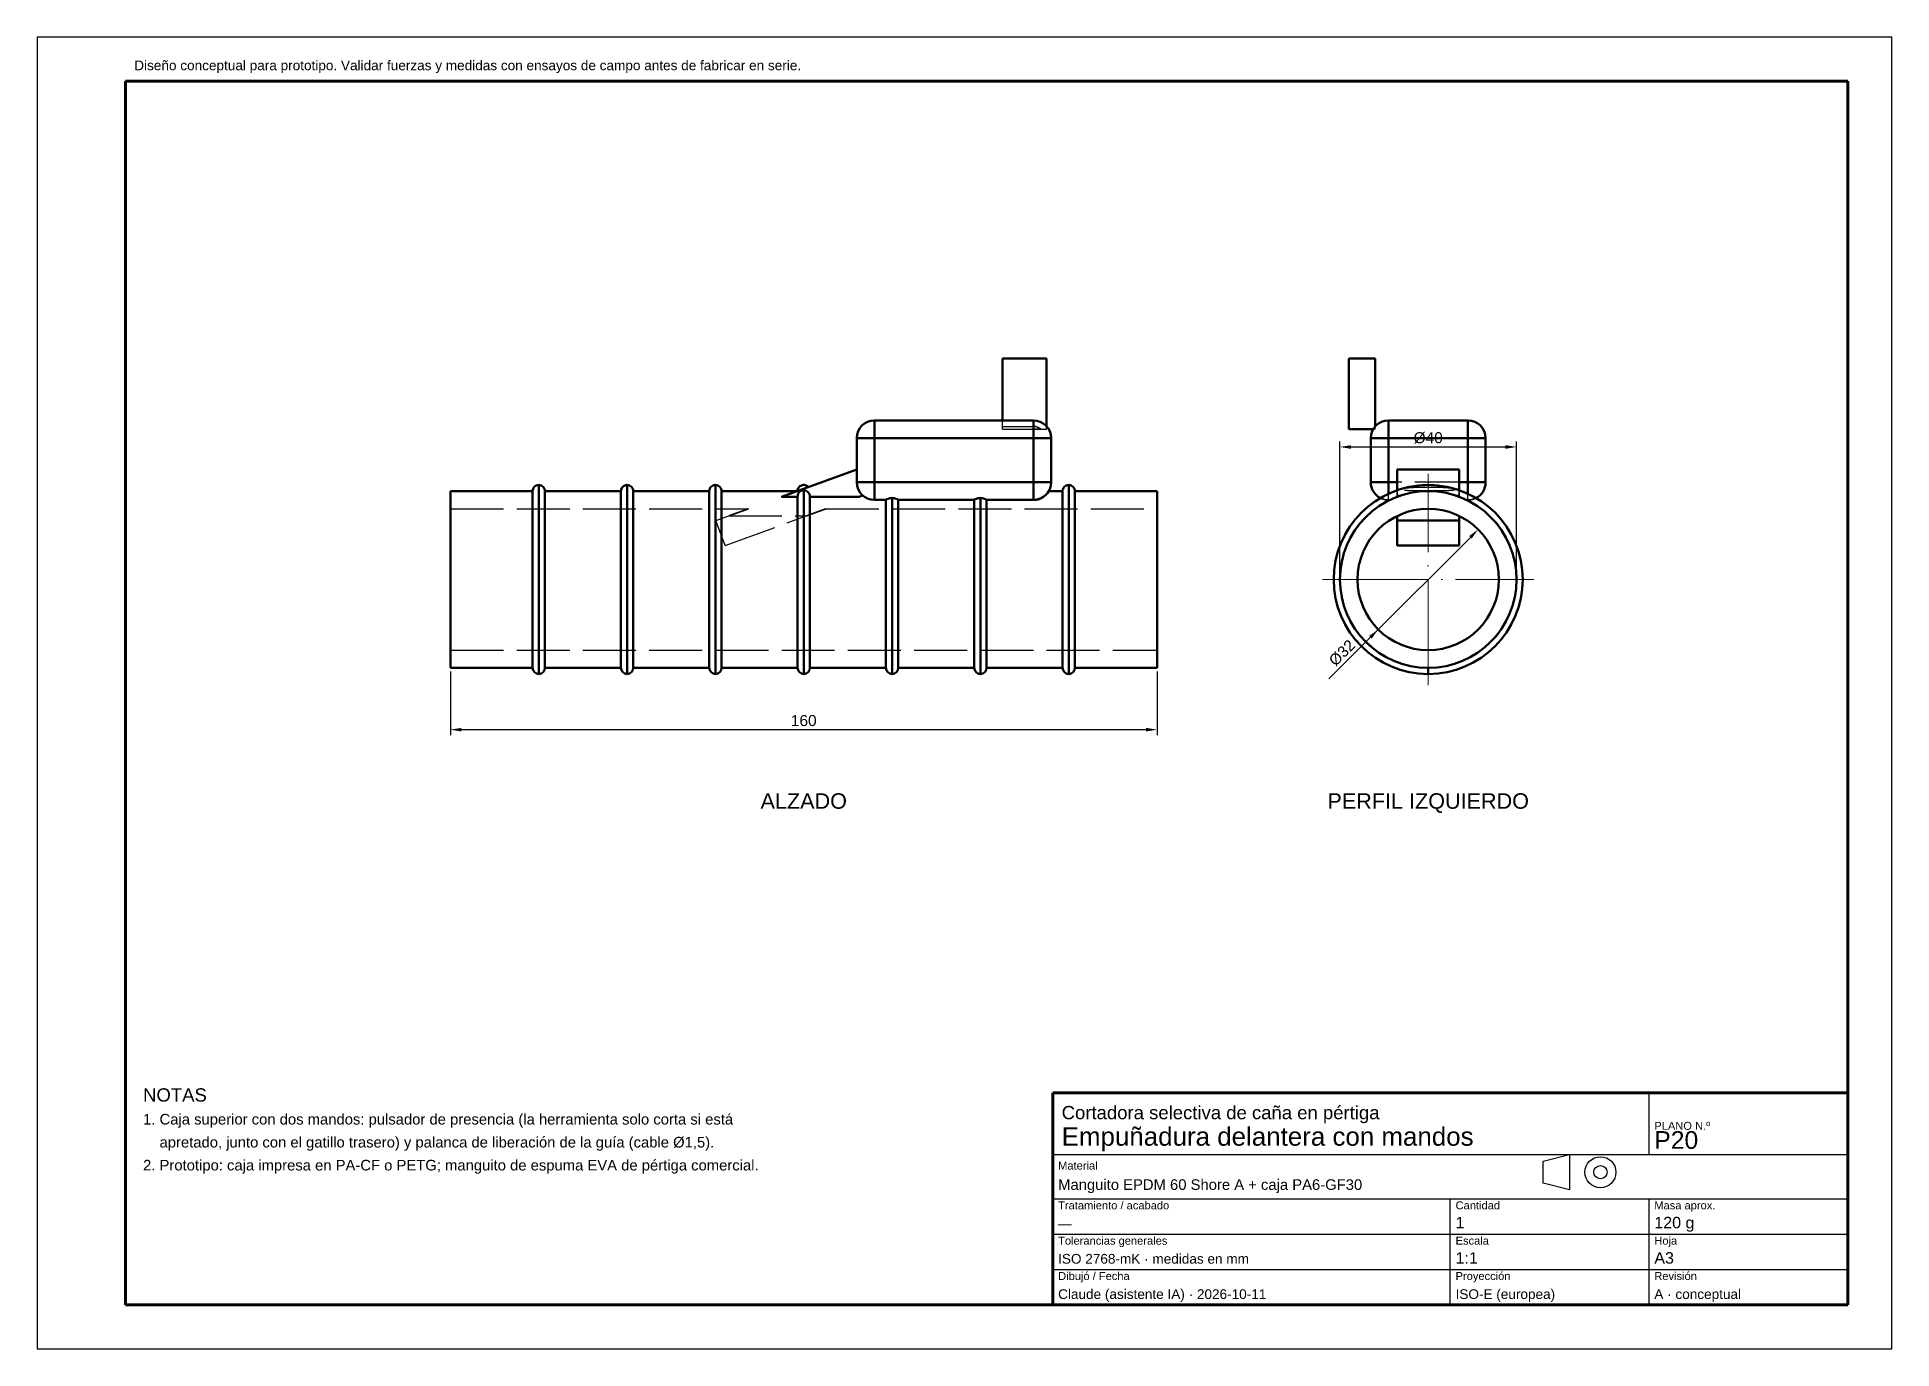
# Model space of a CAD drawing. Header units: millimetres. Extents: x 0 to 420, y 0 to 297.
import ezdxf
from ezdxf.enums import TextEntityAlignment as Align

# ---------------------------------------------------------------- set-up
doc = ezdxf.new("R2010")
doc.units = ezdxf.units.MM
doc.linetypes.add('ACAD_ISO02W100', pattern=[15, 12, -3])
doc.linetypes.add('ACAD_ISO04W100', pattern=[30, 24, -3, 0, -3])
for name, color, linetype, lineweight in [('COTAS', 4, 'Continuous', 18), ('EJES', 1, 'ACAD_ISO04W100', 18), ('MARCO', 7, 'Continuous', 70), ('OCULTAS', 8, 'ACAD_ISO02W100', 25), ('TEXTO', 7, 'Continuous', 25), ('VISIBLE', 7, 'Continuous', 50)]:
    doc.layers.add(name, color=color, linetype=linetype, lineweight=lineweight)
doc.styles.get("Standard").update_dxf_attribs({"font": 'arial.ttf'})
doc.dimstyles.new('ISO25', dxfattribs={"dimtxt": 2.5, "dimasz": 2.5, "dimexe": 1.25, "dimexo": 0.8, "dimgap": 0.8, "dimtad": 1, "dimdec": 1, "dimtxsty": 'Standard', "dimcen": 2.5, "dimclrd": 4, "dimclre": 4, "dimclrt": 7, "dimazin": 3, "dimtfac": 1, "dimtmove": 0, "dimatfit": 3})

msp = doc.modelspace()

# ---------------------------------------------------------------- texts
at = {"layer": 'TEXTO'}
for s, height, p in [('Diseño conceptual para prototipo. Validar fuerzas y medidas con ensayos de campo antes de fabricar en serie.', 2.2, (22, 289.5)), ('NOTAS', 3, (24, 56)), ('Cortadora selectiva de caña en pértiga', 3, (232, 52)), ('1. Caja superior con dos mandos: pulsador de presencia (la herramienta solo corta si está', 2.4, (24, 50.8)), ('Empuñadura delantera con mandos', 4.2, (232, 46)), ('PLANO N.º', 1.8, (366.2, 49.6)), ('    apretado, junto con el gatillo trasero) y palanca de liberación de la guía (cable Ø1,5).', 2.4, (24, 45.6)), ('P20', 4, (366.2, 45.3)), ('2. Prototipo: caja impresa en PA-CF o PETG; manguito de espuma EVA de pértiga comercial.', 2.4, (24, 40.4)), ('Material', 1.8, (231.2, 40.6)), ('Manguito EPDM 60 Shore A + caja PA6-GF30', 2.4, (231.2, 36)), ('Tratamiento / acabado', 1.8, (231.2, 31.6)), ('Cantidad', 1.8, (321.2, 31.6)), ('1', 2.6, (321.2, 27.3)), ('Masa aprox.', 1.8, (366.2, 31.6)), ('120 g', 2.6, (366.2, 27.3)), ('—', 2.2, (231.2, 27.3)), ('Tolerancias generales', 1.8, (231.2, 23.6)), ('Escala', 1.8, (321.2, 23.6)), ('Hoja', 1.8, (366.2, 23.6)), ('ISO 2768-mK · medidas en mm', 2.2, (231.2, 19.3)), ('1:1', 2.6, (321.2, 19.3)), ('A3', 2.6, (366.2, 19.3)), ('Dibujó / Fecha', 1.8, (231.2, 15.6)), ('Proyección', 1.8, (321.2, 15.6)), ('Revisión', 1.8, (366.2, 15.6)), ('Claude (asistente IA) · 2026-10-11', 2.2, (231.2, 11.3)), ('ISO-E (europea)', 2.2, (321.2, 11.3)), ('A · conceptual', 2.2, (366.2, 11.3))]:
    msp.add_text(s, height=height, dxfattribs=at).set_placement(p)
for s, p in [('ALZADO', (173.6, 125.8)), ('PERFIL IZQUIERDO', (315, 125.8))]:
    msp.add_text(s, height=3.5, dxfattribs=at).set_placement(p, align=Align.TOP_CENTER)

# ---------------------------------------------------------------- dimensions: what is measured, and where the dimension line sits
at = {"layer": 'COTAS'}
msp.add_linear_dim(base=(295, 204.2), p1=(295, 174.2), p2=(335, 174.2), text='%%c40', dimstyle='ISO25', dxfattribs=at).render()
msp.add_diameter_dim_2p(p1=(326.31, 185.51), p2=(303.69, 162.89), text='%%c32', dimstyle='ISO25', override={"dimtmove": 0}, dxfattribs=at).render()
msp.add_linear_dim(base=(93.6, 140.2), p1=(93.6, 154.2), p2=(253.6, 154.2), dimstyle='ISO25', dxfattribs=at).render()

# ---------------------------------------------------------------- linework, layer by layer
at = {"layer": 'EJES'}
for p, q in [((315, 150.3), (315, 198.1)), ((291.1, 174.2), (338.9, 174.2))]:
    msp.add_line(p, q, dxfattribs=at)
at = {"layer": 'MARCO'}
for p, q in [((410, 287), (20, 287)), ((20, 287), (20, 10)), ((410, 10), (410, 287)), ((410, 58), (230, 58)), ((230, 58), (230, 10)), ((410, 10), (410, 58)), ((20, 10), (410, 10)), ((230, 10), (410, 10))]:
    msp.add_line(p, q, dxfattribs=at)
at = {"layer": 'OCULTAS'}
for p, q in [((218.6, 208.2), (218.6, 224.2)), ((218.6, 224.2), (228.6, 224.2)), ((228.6, 208.2), (228.6, 224.2)), ((297, 208.2), (297, 224.2)), ((303, 224.2), (297, 224.2)), ((303, 208.2), (303, 224.2)), ((189.6, 210.2), (225.6, 210.2)), ((218.6, 208.85), (218.6, 210.2)), ((324, 210.2), (306, 210.2)), ((185.6, 196.2), (185.6, 206.2)), ((189.6, 196.2), (189.6, 206.2)), ((189.6, 206.2), (225.6, 206.2)), ((218.6, 208.85), (225.6, 208.85)), ((218.6, 208.2), (225.6, 208.2)), ((218.6, 208.2), (228.6, 208.2)), ((225.6, 196.2), (225.6, 206.2)), ((227.33, 208.2), (228.6, 208.2)), ((228.6, 208.2), (228.6, 208.85)), ((229.6, 196.2), (229.6, 206.2)), ((303, 208.2), (297, 208.2)), ((302, 196.2), (302, 206.2)), ((324, 206.2), (306, 206.2)), ((306, 196.2), (306, 206.2)), ((324, 196.2), (324, 206.2)), ((328, 196.2), (328, 206.2)), ((168.58, 192.93), (185.6, 199.13)), ((185.6, 196.2), (185.6, 199.13)), ((185.6, 196.2), (185.6, 199.13)), ((308, 196.2), (308, 199.13)), ((322, 196.2), (322, 199.13)), ((186.12, 192.93), (186.92, 193.23)), ((189.6, 196.2), (225.6, 196.2)), ((324, 196.2), (306, 196.2)), ((308, 192.93), (308, 194.42)), ((308, 192.93), (308, 193.23)), ((308.84, 193.23), (308, 193.23)), ((322, 193.23), (321.16, 193.23)), ((322, 192.93), (322, 194.42)), ((322, 192.93), (322, 193.23)), ((93.6, 190.2), (161.07, 190.2)), ((168.58, 192.93), (172.2, 192.93)), ((175, 192.93), (186.12, 192.93)), ((178.61, 190.2), (253.6, 190.2)), ((189.6, 192.2), (192.2, 192.2)), ((189.6, 192.2), (192.2, 192.2)), ((189.6, 192.2), (192.21, 192.2)), ((194.99, 192.2), (195, 192.2)), ((195, 192.2), (212.2, 192.2)), ((195, 192.2), (212.2, 192.2)), ((212.2, 192.2), (212.21, 192.2)), ((214.99, 192.2), (225.6, 192.2)), ((215, 192.2), (225.6, 192.2)), ((215, 192.2), (225.6, 192.2)), ((306.28, 192.2), (306, 192.2)), ((306.28, 192.2), (306, 192.2)), ((324, 192.2), (323.72, 192.2)), ((324, 192.2), (323.72, 192.2)), ((153.72, 187.53), (156.64, 188.59)), ((153.72, 187.53), (156.64, 188.59)), ((155.77, 181.89), (153.72, 187.53)), ((155.77, 181.89), (153.72, 187.53)), ((155.77, 181.89), (174.18, 188.59)), ((155.77, 181.89), (174.18, 188.59)), ((156.64, 188.59), (174.18, 188.59)), ((156.64, 188.59), (174.18, 188.59)), ((308, 181.89), (308, 188.59)), ((322, 181.89), (322, 188.59)), ((93.6, 158.2), (253.6, 158.2))]:
    msp.add_line(p, q, dxfattribs=at)
for radius in [21.4, 21.4, 21.4, 20, 20, 20, 20, 20, 16]:
    msp.add_circle((315, 174.2), radius, dxfattribs=at)
for centre, radius, start, end in [((189.6, 206.2), 4, 90, 180), ((189.6, 206.2), 4, 90, 180), ((225.6, 206.2), 4, 0, 90), ((225.6, 206.2), 4, 0, 90), ((306, 206.2), 4, -270, -221.4096), ((306, 206.2), 4, -270, -221.4096), ((324, 206.2), 4, -360, -270), ((324, 206.2), 4, -360, -270), ((225.6, 206.2), 2.65, 49.1066, 90), ((306, 206.2), 4, -210, -180), ((306, 206.2), 4, -210, -180), ((306, 206.2), 4, 138.5904, 150), ((189.6, 196.2), 4, -180, -131.9757), ((189.6, 196.2), 4, -180, -131.9757), ((189.6, 196.2), 4, -180, -90), ((189.6, 196.2), 4, -180, -90), ((225.6, 196.2), 4, 270, 360), ((225.6, 196.2), 4, 270, 360), ((315, 174.2), 21.4, -250.907, -90), ((306, 196.2), 4, -180, -90), ((306, 196.2), 4, -180, -90), ((315, 174.2), 21.4, -450, -289.093), ((324, 196.2), 4, 270, 360), ((324, 196.2), 4, 270, 360), ((315, 174.2), 21.4, -239.5576, -90), ((315, 174.2), 21.4, -239.5576, -90), ((306, 196.2), 4, -117.4321, -90), ((315, 174.2), 21.4, -450, -300.4424), ((315, 174.2), 21.4, -450, -300.4424), ((324, 196.2), 4, 270, 297.4321)]:
    msp.add_arc(centre, radius, start, end, dxfattribs=at)
for points, degree, knots in [([(189.6, 206.2), (189.6, 206.65), (189.6, 207.09), (189.6, 207.31), (189.6, 207.52), (189.6, 207.73), (189.6, 207.94), (189.6, 208.13), (189.6, 208.33), (189.6, 208.51), (189.6, 208.69), (189.6, 208.86), (189.6, 209.03), (189.6, 209.18), (189.6, 209.33), (189.6, 209.46), (189.6, 209.59), (189.6, 209.7), (189.6, 209.8), (189.6, 209.89), (189.6, 209.98), (189.6, 210.04), (189.6, 210.1), (189.6, 210.14), (189.6, 210.17), (189.6, 210.19), (189.6, 210.2)], 2, [0, 0, 0, 0.142857, 0.142857, 0.214286, 0.214286, 0.285714, 0.285714, 0.357143, 0.357143, 0.428571, 0.428571, 0.5, 0.5, 0.571429, 0.571429, 0.642857, 0.642857, 0.714286, 0.714286, 0.785714, 0.785714, 0.857143, 0.857143, 0.928571, 0.928571, 1, 1, 1]), ([(324, 210.2), (324, 210.19), (324, 210.17), (324, 210.14), (324, 210.1), (324, 210.04), (324, 209.98), (324, 209.89), (324, 209.8), (324, 209.7), (324, 209.59), (324, 209.46), (324, 209.33), (324, 209.18), (324, 209.03), (324, 208.86), (324, 208.69), (324, 208.51), (324, 208.33), (324, 208.13), (324, 207.94), (324, 207.73), (324, 207.52), (324, 207.31), (324, 207.09), (324, 206.65), (324, 206.2)], 2, [0, 0, 0, 0.071429, 0.071429, 0.142857, 0.142857, 0.214286, 0.214286, 0.285714, 0.285714, 0.357143, 0.357143, 0.428571, 0.428571, 0.5, 0.5, 0.571429, 0.571429, 0.642857, 0.642857, 0.714286, 0.714286, 0.785714, 0.785714, 0.857143, 0.857143, 1, 1, 1]), ([(189.6, 206.2), (189.15, 206.2), (188.71, 206.2), (188.49, 206.2), (188.28, 206.2), (188.07, 206.2), (187.86, 206.2), (187.67, 206.2), (187.47, 206.2), (187.29, 206.2), (187.11, 206.2), (186.94, 206.2), (186.77, 206.2), (186.62, 206.2), (186.47, 206.2), (186.34, 206.2), (186.21, 206.2), (186.1, 206.2), (186, 206.2), (185.91, 206.2), (185.82, 206.2), (185.76, 206.2), (185.7, 206.2), (185.66, 206.2), (185.63, 206.2), (185.61, 206.2), (185.6, 206.2)], 2, [0, 0, 0, 0.142857, 0.142857, 0.214286, 0.214286, 0.285714, 0.285714, 0.357143, 0.357143, 0.428571, 0.428571, 0.5, 0.5, 0.571429, 0.571429, 0.642857, 0.642857, 0.714286, 0.714286, 0.785714, 0.785714, 0.857143, 0.857143, 0.928571, 0.928571, 1, 1, 1]), ([(225.6, 206.2), (226.05, 206.2), (226.49, 206.2), (226.71, 206.2), (226.92, 206.2), (227.13, 206.2), (227.34, 206.2), (227.53, 206.2), (227.73, 206.2), (227.91, 206.2), (228.09, 206.2), (228.26, 206.2), (228.43, 206.2), (228.58, 206.2), (228.73, 206.2), (228.86, 206.2), (228.99, 206.2), (229.1, 206.2), (229.2, 206.2), (229.29, 206.2), (229.38, 206.2), (229.44, 206.2), (229.5, 206.2), (229.54, 206.2), (229.57, 206.2), (229.59, 206.2), (229.6, 206.2)], 2, [0, 0, 0, 0.142857, 0.142857, 0.214286, 0.214286, 0.285714, 0.285714, 0.357143, 0.357143, 0.428571, 0.428571, 0.5, 0.5, 0.571429, 0.571429, 0.642857, 0.642857, 0.714286, 0.714286, 0.785714, 0.785714, 0.857143, 0.857143, 0.928571, 0.928571, 1, 1, 1]), ([(302, 206.2), (302.01, 206.2), (302.03, 206.2), (302.06, 206.2), (302.1, 206.2), (302.16, 206.2), (302.22, 206.2), (302.31, 206.2), (302.4, 206.2), (302.5, 206.2), (302.61, 206.2), (302.74, 206.2), (302.87, 206.2), (303.02, 206.2), (303.17, 206.2), (303.34, 206.2), (303.51, 206.2), (303.69, 206.2), (303.87, 206.2), (304.07, 206.2), (304.26, 206.2), (304.47, 206.2), (304.68, 206.2), (304.89, 206.2), (305.11, 206.2), (305.55, 206.2), (306, 206.2)], 2, [0, 0, 0, 0.071429, 0.071429, 0.142857, 0.142857, 0.214286, 0.214286, 0.285714, 0.285714, 0.357143, 0.357143, 0.428571, 0.428571, 0.5, 0.5, 0.571429, 0.571429, 0.642857, 0.642857, 0.714286, 0.714286, 0.785714, 0.785714, 0.857143, 0.857143, 1, 1, 1]), ([(303, 208.2), (303, 208.41), (303, 208.57), (303, 208.68), (303, 208.79), (303, 208.84), (303, 208.85)], 3, [0, 0, 0, 0, 0.5, 0.5, 0.5, 1, 1, 1, 1]), ([(152.2, 154.2), (152.2, 154.2), (152.2, 154.72), (152.2, 155.72), (152.2, 156.72), (152.2, 158.2), (152.2, 160.05), (152.2, 161.9), (152.2, 164.12), (152.2, 166.55), (152.2, 168.97), (152.2, 171.59), (152.2, 174.21), (152.2, 176.84), (152.2, 179.46), (152.2, 181.88), (152.2, 184.3), (152.2, 186.52), (152.2, 188.37), (152.2, 190.21), (152.2, 191.69), (152.2, 192.68), (152.2, 193.68), (152.2, 194.2), (152.2, 194.2)], 3, [0, 0, 0, 0, 0.062454, 0.062454, 0.062454, 0.1249081, 0.1249081, 0.1249081, 0.187508, 0.187508, 0.187508, 0.2501079, 0.2501079, 0.2501079, 0.3127078, 0.3127078, 0.3127078, 0.3753077, 0.3753077, 0.3753077, 0.4376538, 0.4376538, 0.4376538, 0.4999999, 0.4999999, 0.4999999, 0.4999999]), ([(155, 194.2), (155, 194.2), (155, 194.2), (155, 194.2), (155, 194.2), (155, 193.67), (155, 192.66), (155, 191.66), (155, 190.17), (155, 188.31), (155, 186.45), (155, 184.24), (155, 181.82), (155, 179.4), (155, 176.79), (155, 174.17), (155, 171.55), (155, 168.93), (155, 166.51), (155, 164.09), (155, 161.87), (155, 160.02), (155, 158.18), (155, 156.71), (155, 155.71), (155, 154.72), (155, 154.2), (155, 154.2)], 3, [0, 0, 0, 0, 0.000417, 0.000417, 0.000417, 0.125617, 0.125617, 0.125617, 0.250817, 0.250817, 0.250817, 0.375617, 0.375617, 0.375617, 0.500417, 0.500417, 0.500417, 0.625617, 0.625617, 0.625617, 0.750817, 0.750817, 0.750817, 0.875408, 0.875408, 0.875408, 1, 1, 1, 1]), ([(172.2, 194.25), (172.2, 194.25), (172.2, 194.25), (172.23, 194.26), (172.24, 194.27), (172.27, 194.28), (172.31, 194.29), (172.35, 194.31), (172.41, 194.33), (172.52, 194.37), (172.59, 194.39), (172.67, 194.42), (172.8, 194.47), (172.91, 194.51), (173.06, 194.57), (173.22, 194.62), (173.49, 194.72), (173.69, 194.79), (173.83, 194.85), (174.06, 194.93), (174.2, 194.98), (174.31, 195.02), (174.41, 195.06), (174.49, 195.08), (174.53, 195.1), (174.61, 195.13), (174.64, 195.14), (174.64, 195.14)], 3, [0, 0, 0, 0, 0.225168, 0.225168, 0.225168, 0.313333, 0.313333, 0.313333, 0.405419, 0.405419, 0.405419, 0.458185, 0.458185, 0.458185, 0.502669, 0.502669, 0.502669, 0.579999, 0.579999, 0.579999, 0.701723, 0.701723, 0.701723, 0.820774, 0.820774, 0.820774, 1, 1, 1, 1]), ([(173.6, 194.76), (173.47, 194.71), (173.29, 194.65), (173.1, 194.58), (172.97, 194.53), (172.85, 194.49), (172.77, 194.46), (172.7, 194.43), (172.64, 194.41), (172.6, 194.4), (172.54, 194.38), (172.49, 194.36), (172.46, 194.35), (172.35, 194.31), (172.3, 194.29), (172.27, 194.28), (172.25, 194.27), (172.23, 194.26), (172.22, 194.26), (172.2, 194.25), (172.2, 194.25), (172.2, 194.25)], 3, [0, 0, 0, 0, 0.0490191, 0.0490191, 0.0490191, 0.0837627, 0.0837627, 0.0837627, 0.1107515, 0.1107515, 0.1107515, 0.1449646, 0.1449646, 0.1449646, 0.243534, 0.243534, 0.243534, 0.3169041, 0.3169041, 0.3169041, 0.4999366, 0.4999366, 0.4999366, 0.4999366]), ([(172.2, 192.93), (172.2, 193.3), (172.33, 193.67), (172.57, 193.95), (172.83, 194.25), (173.21, 194.42), (173.6, 194.42)], 3, [0, 0, 0, 0, 0.483867, 0.483867, 0.483867, 1, 1, 1, 1]), ([(174.64, 195.14), (174.64, 195.14), (174.58, 195.12), (174.43, 195.06), (174.37, 195.04), (174.28, 195.01), (174.18, 194.97), (174.05, 194.92), (173.88, 194.86), (173.6, 194.76)], 3, [0, 0, 0, 0, 0.543014, 0.543014, 0.543014, 0.751474, 0.751474, 0.751474, 1, 1, 1, 1]), ([(173.6, 194.42), (173.99, 194.42), (174.37, 194.25), (174.62, 193.95), (174.87, 193.68), (175, 193.31), (175, 192.93)], 3, [0, 0, 0, 0, 0.515767, 0.515767, 0.515767, 1, 1, 1, 1]), ([(185.6, 196.2), (185.61, 196.2), (185.63, 196.2), (185.66, 196.2), (185.7, 196.2), (185.76, 196.2), (185.82, 196.2), (185.91, 196.2), (186, 196.2), (186.1, 196.2), (186.21, 196.2), (186.34, 196.2), (186.47, 196.2), (186.62, 196.2), (186.77, 196.2), (186.94, 196.2), (187.11, 196.2), (187.29, 196.2), (187.47, 196.2), (187.67, 196.2), (187.86, 196.2), (188.07, 196.2), (188.28, 196.2), (188.49, 196.2), (188.71, 196.2), (189.15, 196.2), (189.6, 196.2)], 2, [0, 0, 0, 0.1122, 0.1122, 0.224399, 0.224399, 0.336599, 0.336599, 0.448799, 0.448799, 0.560999, 0.560999, 0.673198, 0.673198, 0.785398, 0.785398, 0.897598, 0.897598, 1.009798, 1.009798, 1.121997, 1.121997, 1.234197, 1.234197, 1.346397, 1.346397, 1.570796, 1.570796, 1.570796]), ([(186.92, 193.23), (187.19, 192.99), (187.57, 192.7), (188.17, 192.46), (188.32, 192.4), (188.49, 192.35), (188.67, 192.31), (188.95, 192.24), (189.28, 192.2), (189.6, 192.2)], 3, [0, 0, 0, 0, 0.604786, 0.604786, 0.604786, 0.756674, 0.756674, 0.756674, 1, 1, 1, 1]), ([(189.6, 192.2), (189.23, 192.2), (188.86, 192.25), (188.55, 192.34), (188.32, 192.4), (188.12, 192.48), (187.94, 192.56), (187.47, 192.78), (187.16, 193.02), (186.92, 193.23)], 3, [0, 0, 0, 0, 0.0548322, 0.0548322, 0.0548322, 0.0939407, 0.0939407, 0.0939407, 0.1968763, 0.1968763, 0.1968763, 0.1968763]), ([(189.6, 192.2), (189.6, 192.21), (189.6, 192.23), (189.6, 192.26), (189.6, 192.3), (189.6, 192.36), (189.6, 192.42), (189.6, 192.51), (189.6, 192.6), (189.6, 192.7), (189.6, 192.81), (189.6, 192.94), (189.6, 193.07), (189.6, 193.22), (189.6, 193.37), (189.6, 193.54), (189.6, 193.71), (189.6, 193.89), (189.6, 194.07), (189.6, 194.27), (189.6, 194.46), (189.6, 194.67), (189.6, 194.88), (189.6, 195.09), (189.6, 195.31), (189.6, 195.75), (189.6, 196.2)], 2, [0, 0, 0, 0.071429, 0.071429, 0.142857, 0.142857, 0.214286, 0.214286, 0.285714, 0.285714, 0.357143, 0.357143, 0.428571, 0.428571, 0.5, 0.5, 0.571429, 0.571429, 0.642857, 0.642857, 0.714286, 0.714286, 0.785714, 0.785714, 0.857143, 0.857143, 1, 1, 1]), ([(225.6, 192.2), (225.6, 192.21), (225.6, 192.23), (225.6, 192.26), (225.6, 192.3), (225.6, 192.36), (225.6, 192.42), (225.6, 192.51), (225.6, 192.6), (225.6, 192.7), (225.6, 192.81), (225.6, 192.94), (225.6, 193.07), (225.6, 193.22), (225.6, 193.37), (225.6, 193.54), (225.6, 193.71), (225.6, 193.89), (225.6, 194.07), (225.6, 194.27), (225.6, 194.46), (225.6, 194.67), (225.6, 194.88), (225.6, 195.09), (225.6, 195.31), (225.6, 195.75), (225.6, 196.2)], 2, [0, 0, 0, 0.071429, 0.071429, 0.142857, 0.142857, 0.214286, 0.214286, 0.285714, 0.285714, 0.357143, 0.357143, 0.428571, 0.428571, 0.5, 0.5, 0.571429, 0.571429, 0.642857, 0.642857, 0.714286, 0.714286, 0.785714, 0.785714, 0.857143, 0.857143, 1, 1, 1]), ([(229.6, 196.2), (229.59, 196.2), (229.57, 196.2), (229.54, 196.2), (229.5, 196.2), (229.44, 196.2), (229.38, 196.2), (229.29, 196.2), (229.2, 196.2), (229.1, 196.2), (228.99, 196.2), (228.86, 196.2), (228.73, 196.2), (228.58, 196.2), (228.43, 196.2), (228.26, 196.2), (228.09, 196.2), (227.91, 196.2), (227.73, 196.2), (227.53, 196.2), (227.34, 196.2), (227.13, 196.2), (226.92, 196.2), (226.71, 196.2), (226.49, 196.2), (226.05, 196.2), (225.6, 196.2)], 2, [0, 0, 0, 0.1122, 0.1122, 0.224399, 0.224399, 0.336599, 0.336599, 0.448799, 0.448799, 0.560999, 0.560999, 0.673198, 0.673198, 0.785398, 0.785398, 0.897598, 0.897598, 1.009798, 1.009798, 1.121997, 1.121997, 1.234197, 1.234197, 1.346397, 1.346397, 1.570796, 1.570796, 1.570796]), ([(232.2, 154.2), (232.2, 154.2), (232.2, 154.72), (232.2, 155.74), (232.2, 156.74), (232.2, 158.24), (232.2, 160.11), (232.2, 161.96), (232.2, 164.18), (232.2, 166.6), (232.2, 169.02), (232.2, 171.63), (232.2, 174.24), (232.2, 176.87), (232.2, 179.49), (232.2, 181.91), (232.2, 184.33), (232.2, 186.54), (232.2, 188.39), (232.2, 190.23), (232.2, 191.7), (232.2, 192.69), (232.2, 193.69), (232.2, 194.2), (232.2, 194.2)], 3, [0, 0, 0, 0, 0.0627743, 0.0627743, 0.0627743, 0.1255485, 0.1255485, 0.1255485, 0.1879486, 0.1879486, 0.1879486, 0.2503487, 0.2503487, 0.2503487, 0.3129486, 0.3129486, 0.3129486, 0.3755485, 0.3755485, 0.3755485, 0.437774, 0.437774, 0.437774, 0.4999996, 0.4999996, 0.4999996, 0.4999996]), ([(235, 194.2), (235, 194.2), (235, 194.2), (235, 194.2), (235, 194.2), (235, 193.67), (235, 192.66), (235, 191.65), (235, 190.15), (235, 188.29), (235, 186.44), (235, 184.22), (235, 181.8), (235, 179.38), (235, 176.77), (235, 174.16), (235, 171.54), (235, 168.93), (235, 166.52), (235, 164.1), (235, 161.89), (235, 160.04), (235, 158.2), (235, 156.72), (235, 155.72), (235, 154.72), (235, 154.2), (235, 154.2)], 3, [0, 0, 0, 0, 0.000698, 0.000698, 0.000698, 0.125898, 0.125898, 0.125898, 0.251098, 0.251098, 0.251098, 0.375898, 0.375898, 0.375898, 0.500698, 0.500698, 0.500698, 0.625498, 0.625498, 0.625498, 0.750298, 0.750298, 0.750298, 0.875149, 0.875149, 0.875149, 1, 1, 1, 1]), ([(315, 154.2), (317.63, 154.2), (320.26, 154.72), (322.69, 155.74), (325.11, 156.74), (327.34, 158.24), (329.19, 160.11), (331.03, 161.96), (332.51, 164.18), (333.5, 166.6), (334.49, 169.02), (335.01, 171.63), (335, 174.24), (335, 176.87), (334.47, 179.49), (333.46, 181.91), (332.45, 184.33), (330.95, 186.54), (329.09, 188.39), (327.24, 190.23), (325.02, 191.71), (322.6, 192.7), (320.18, 193.69), (317.57, 194.21), (314.96, 194.2), (312.33, 194.2), (309.71, 193.67), (307.29, 192.66), (304.87, 191.65), (302.66, 190.15), (300.81, 188.29), (298.97, 186.44), (297.49, 184.22), (296.5, 181.8), (295.51, 179.38), (294.99, 176.77), (295, 174.16), (295, 171.54), (295.53, 168.93), (296.53, 166.52), (297.54, 164.1), (299.02, 161.89), (300.87, 160.04), (302.72, 158.2), (304.94, 156.72), (307.35, 155.72), (309.77, 154.72), (312.39, 154.2), (315, 154.2)], 3, [0, 0, 0, 0, 0.062774, 0.062774, 0.062774, 0.125549, 0.125549, 0.125549, 0.187949, 0.187949, 0.187949, 0.250349, 0.250349, 0.250349, 0.312949, 0.312949, 0.312949, 0.375549, 0.375549, 0.375549, 0.437949, 0.437949, 0.437949, 0.500349, 0.500349, 0.500349, 0.562949, 0.562949, 0.562949, 0.625549, 0.625549, 0.625549, 0.687949, 0.687949, 0.687949, 0.750349, 0.750349, 0.750349, 0.812749, 0.812749, 0.812749, 0.875149, 0.875149, 0.875149, 0.937574, 0.937574, 0.937574, 1, 1, 1, 1]), ([(315, 154.2), (312.37, 154.2), (309.74, 154.72), (307.31, 155.74), (304.89, 156.74), (302.66, 158.24), (300.81, 160.11), (298.97, 161.96), (297.49, 164.18), (296.5, 166.6), (295.51, 169.02), (294.99, 171.63), (295, 174.24), (295, 176.87), (295.53, 179.49), (296.54, 181.91), (297.55, 184.33), (299.05, 186.54), (300.91, 188.39), (302.76, 190.23), (304.98, 191.71), (307.4, 192.7), (309.82, 193.69), (312.43, 194.21), (315.04, 194.2), (317.67, 194.2), (320.29, 193.67), (322.71, 192.66), (325.13, 191.65), (327.34, 190.15), (329.19, 188.29), (331.03, 186.44), (332.51, 184.22), (333.5, 181.8), (334.49, 179.38), (335.01, 176.77), (335, 174.16), (335, 171.54), (334.47, 168.93), (333.47, 166.52), (332.46, 164.1), (330.98, 161.89), (329.13, 160.04), (327.28, 158.2), (325.06, 156.72), (322.65, 155.72), (320.23, 154.72), (317.61, 154.2), (315, 154.2)], 3, [0, 0, 0, 0, 0.062774, 0.062774, 0.062774, 0.125549, 0.125549, 0.125549, 0.187949, 0.187949, 0.187949, 0.250349, 0.250349, 0.250349, 0.312949, 0.312949, 0.312949, 0.375549, 0.375549, 0.375549, 0.437949, 0.437949, 0.437949, 0.500349, 0.500349, 0.500349, 0.562949, 0.562949, 0.562949, 0.625549, 0.625549, 0.625549, 0.687949, 0.687949, 0.687949, 0.750349, 0.750349, 0.750349, 0.812749, 0.812749, 0.812749, 0.875149, 0.875149, 0.875149, 0.937574, 0.937574, 0.937574, 1, 1, 1, 1]), ([(315, 154.2), (312.38, 154.2), (309.77, 154.72), (307.35, 155.72), (304.93, 156.72), (302.72, 158.2), (300.87, 160.05), (299.01, 161.9), (297.52, 164.12), (296.52, 166.55), (295.52, 168.97), (295, 171.59), (295, 174.21), (295, 176.84), (295.52, 179.46), (296.53, 181.88), (297.54, 184.3), (299.03, 186.52), (300.89, 188.37), (302.74, 190.22), (304.95, 191.69), (307.37, 192.69), (309.79, 193.69), (312.4, 194.2), (315.01, 194.2), (317.64, 194.2), (320.26, 193.68), (322.68, 192.67), (325.1, 191.66), (327.32, 190.17), (329.17, 188.31), (331.02, 186.46), (332.49, 184.25), (333.49, 181.83), (334.49, 179.41), (335, 176.8), (335, 174.19), (335, 171.56), (334.48, 168.94), (333.47, 166.52), (332.46, 164.1), (330.97, 161.88), (329.11, 160.03), (327.27, 158.19), (325.05, 156.71), (322.64, 155.72), (320.22, 154.72), (317.61, 154.2), (315, 154.2)], 3, [0, 0, 0, 0, 0.062454, 0.062454, 0.062454, 0.124908, 0.124908, 0.124908, 0.187508, 0.187508, 0.187508, 0.250108, 0.250108, 0.250108, 0.312708, 0.312708, 0.312708, 0.375308, 0.375308, 0.375308, 0.437708, 0.437708, 0.437708, 0.500108, 0.500108, 0.500108, 0.562708, 0.562708, 0.562708, 0.625308, 0.625308, 0.625308, 0.687708, 0.687708, 0.687708, 0.750108, 0.750108, 0.750108, 0.812708, 0.812708, 0.812708, 0.875308, 0.875308, 0.875308, 0.937654, 0.937654, 0.937654, 1, 1, 1, 1]), ([(315, 154.2), (317.63, 154.2), (320.25, 154.72), (322.68, 155.73), (325.1, 156.74), (327.33, 158.23), (329.18, 160.09), (331.02, 161.95), (332.5, 164.16), (333.49, 166.58), (334.49, 169), (335, 171.61), (335, 174.23), (335, 176.85), (334.47, 179.47), (333.46, 181.89), (332.46, 184.31), (330.97, 186.53), (329.11, 188.38), (327.25, 190.22), (325.04, 191.7), (322.62, 192.69), (320.2, 193.69), (317.59, 194.2), (314.97, 194.2), (312.35, 194.2), (309.73, 193.67), (307.31, 192.66), (304.89, 191.66), (302.67, 190.17), (300.82, 188.31), (298.98, 186.45), (297.5, 184.24), (296.51, 181.82), (295.51, 179.4), (295, 176.79), (295, 174.17), (295, 171.55), (295.53, 168.93), (296.54, 166.51), (297.54, 164.09), (299.03, 161.87), (300.89, 160.02), (302.74, 158.18), (304.96, 156.71), (307.37, 155.71), (309.78, 154.72), (312.39, 154.2), (315, 154.2)], 3, [0, 0, 0, 0, 0.062704, 0.062704, 0.062704, 0.125408, 0.125408, 0.125408, 0.187808, 0.187808, 0.187808, 0.250208, 0.250208, 0.250208, 0.312808, 0.312808, 0.312808, 0.375408, 0.375408, 0.375408, 0.437808, 0.437808, 0.437808, 0.500208, 0.500208, 0.500208, 0.562808, 0.562808, 0.562808, 0.625408, 0.625408, 0.625408, 0.687808, 0.687808, 0.687808, 0.750208, 0.750208, 0.750208, 0.812808, 0.812808, 0.812808, 0.875408, 0.875408, 0.875408, 0.937704, 0.937704, 0.937704, 1, 1, 1, 1]), ([(306, 192.2), (306, 192.21), (306, 192.23), (306, 192.26), (306, 192.3), (306, 192.36), (306, 192.42), (306, 192.51), (306, 192.6), (306, 192.7), (306, 192.81), (306, 192.94), (306, 193.07), (306, 193.22), (306, 193.37), (306, 193.54), (306, 193.71), (306, 193.89), (306, 194.07), (306, 194.27), (306, 194.46), (306, 194.67), (306, 194.88), (306, 195.09), (306, 195.31), (306, 195.75), (306, 196.2)], 2, [0, 0, 0, 0.071429, 0.071429, 0.142857, 0.142857, 0.214286, 0.214286, 0.285714, 0.285714, 0.357143, 0.357143, 0.428571, 0.428571, 0.5, 0.5, 0.571429, 0.571429, 0.642857, 0.642857, 0.714286, 0.714286, 0.785714, 0.785714, 0.857143, 0.857143, 1, 1, 1]), ([(323.72, 192.2), (323.72, 192.2), (323.38, 192.37), (322.93, 192.56), (322.63, 192.69), (322.27, 192.84), (321.9, 192.97), (321.28, 193.2), (320.59, 193.42), (319.9, 193.59), (319.2, 193.77), (318.5, 193.9), (317.78, 194.01), (316.86, 194.14), (315.93, 194.2), (315, 194.2), (313.58, 194.2), (312.15, 194.05), (310.76, 193.74), (309.98, 193.58), (309.22, 193.36), (308.51, 193.12), (307.89, 192.9), (307.29, 192.66), (306.85, 192.46), (306.51, 192.31), (306.28, 192.2), (306.28, 192.2)], 3, [0, 0, 0, 0, 0.093941, 0.093941, 0.093941, 0.157007, 0.157007, 0.157007, 0.26192, 0.26192, 0.26192, 0.366833, 0.366833, 0.366833, 0.501001, 0.501001, 0.501001, 0.706952, 0.706952, 0.706952, 0.821887, 0.821887, 0.821887, 0.922727, 0.922727, 0.922727, 1, 1, 1, 1]), ([(308, 193.23), (308, 193.28), (308, 193.34), (308, 193.39), (308, 193.45), (308, 193.51), (308, 193.57), (308, 193.63), (308, 193.69), (308, 193.75), (308, 193.82), (308, 193.88), (308, 193.95), (308, 194.01), (308, 194.08), (308, 194.15), (308, 194.29), (308, 194.43), (308, 194.57), (308, 195.08), (308, 195.64), (308, 196.2)], 3, [0, 0, 0, 0, 0.071429, 0.071429, 0.071429, 0.142857, 0.142857, 0.142857, 0.214286, 0.214286, 0.214286, 0.285714, 0.285714, 0.285714, 0.357143, 0.357143, 0.357143, 0.5, 0.5, 0.5, 1, 1, 1, 1]), ([(308, 192.93), (308, 193.3), (308, 193.67), (308, 193.95), (308, 194.25), (308, 194.42), (308, 194.42)], 3, [0, 0, 0, 0, 0.483867, 0.483867, 0.483867, 1, 1, 1, 1]), ([(308, 194.42), (308, 194.42), (308, 194.25), (308, 193.95), (308, 193.68), (308, 193.31), (308, 192.93)], 3, [0, 0, 0, 0, 0.515767, 0.515767, 0.515767, 1, 1, 1, 1]), ([(320.93, 194.76), (321.1, 194.71), (321.24, 194.65), (321.22, 194.58), (321.21, 194.53), (321.11, 194.49), (320.99, 194.46), (320.89, 194.43), (320.79, 194.41), (320.67, 194.4), (320.52, 194.38), (320.37, 194.36), (320.21, 194.35), (319.75, 194.31), (319.27, 194.29), (318.79, 194.28), (317.54, 194.25), (316.27, 194.25), (315.01, 194.25), (313.58, 194.26), (312.15, 194.24), (310.75, 194.29), (310.34, 194.31), (309.94, 194.33), (309.56, 194.37), (309.34, 194.39), (309.13, 194.42), (308.97, 194.47), (308.91, 194.49), (308.86, 194.51), (308.82, 194.53), (308.77, 194.57), (308.76, 194.61), (308.8, 194.64), (308.85, 194.69), (308.95, 194.73), (309.07, 194.76)], 3, [0, 0, 0, 0, 0.0490191, 0.0490191, 0.0490191, 0.0837627, 0.0837627, 0.0837627, 0.1107515, 0.1107515, 0.1107515, 0.1449646, 0.1449646, 0.1449646, 0.243534, 0.243534, 0.243534, 0.4995985, 0.4995985, 0.4995985, 0.7875428, 0.7875428, 0.7875428, 0.8720681, 0.8720681, 0.8720681, 0.9205013, 0.9205013, 0.9205013, 0.9390919, 0.9390919, 0.9390919, 0.9662841, 0.9662841, 0.9662841, 0.9999999, 0.9999999, 0.9999999, 0.9999999]), ([(309.07, 194.76), (309.33, 194.84), (309.67, 194.89), (310, 194.93), (310.32, 194.97), (310.64, 195), (310.97, 195.02), (311.5, 195.06), (312.03, 195.08), (312.56, 195.1), (313.38, 195.13), (314.21, 195.14), (315.03, 195.14), (316.14, 195.14), (317.26, 195.12), (318.35, 195.06), (318.77, 195.04), (319.19, 195.01), (319.6, 194.97), (319.83, 194.95), (320.05, 194.92), (320.27, 194.89), (320.51, 194.86), (320.74, 194.82), (320.93, 194.76)], 3, [0, 0, 0, 0, 0.089769, 0.089769, 0.089769, 0.172351, 0.172351, 0.172351, 0.303103, 0.303103, 0.303103, 0.502622, 0.502622, 0.502622, 0.771482, 0.771482, 0.771482, 0.875723, 0.875723, 0.875723, 0.934766, 0.934766, 0.934766, 1, 1, 1, 1]), ([(322, 193.23), (322, 193.28), (322, 193.34), (322, 193.39), (322, 193.45), (322, 193.51), (322, 193.57), (322, 193.63), (322, 193.69), (322, 193.75), (322, 193.82), (322, 193.88), (322, 193.95), (322, 194.01), (322, 194.08), (322, 194.15), (322, 194.29), (322, 194.43), (322, 194.57), (322, 195.08), (322, 195.64), (322, 196.2)], 3, [0, 0, 0, 0, 0.071429, 0.071429, 0.071429, 0.142857, 0.142857, 0.142857, 0.214286, 0.214286, 0.214286, 0.285714, 0.285714, 0.285714, 0.357143, 0.357143, 0.357143, 0.5, 0.5, 0.5, 1, 1, 1, 1]), ([(322, 192.93), (322, 193.3), (322, 193.67), (322, 193.95), (322, 194.25), (322, 194.42), (322, 194.42)], 3, [0, 0, 0, 0, 0.483867, 0.483867, 0.483867, 1, 1, 1, 1]), ([(322, 194.42), (322, 194.42), (322, 194.25), (322, 193.95), (322, 193.68), (322, 193.31), (322, 192.93)], 3, [0, 0, 0, 0, 0.515767, 0.515767, 0.515767, 1, 1, 1, 1]), ([(324, 192.2), (324, 192.21), (324, 192.23), (324, 192.26), (324, 192.3), (324, 192.36), (324, 192.42), (324, 192.51), (324, 192.6), (324, 192.7), (324, 192.81), (324, 192.94), (324, 193.07), (324, 193.22), (324, 193.37), (324, 193.54), (324, 193.71), (324, 193.89), (324, 194.07), (324, 194.27), (324, 194.46), (324, 194.67), (324, 194.88), (324, 195.09), (324, 195.31), (324, 195.75), (324, 196.2)], 2, [0, 0, 0, 0.071429, 0.071429, 0.142857, 0.142857, 0.214286, 0.214286, 0.285714, 0.285714, 0.357143, 0.357143, 0.428571, 0.428571, 0.5, 0.5, 0.571429, 0.571429, 0.642857, 0.642857, 0.714286, 0.714286, 0.785714, 0.785714, 0.857143, 0.857143, 1, 1, 1]), ([(172.2, 154.2), (172.2, 154.2), (172.2, 154.72), (172.2, 155.74), (172.2, 156.74), (172.2, 158.24), (172.2, 160.11), (172.2, 161.96), (172.2, 164.18), (172.2, 166.6), (172.2, 169.02), (172.2, 171.63), (172.2, 174.24), (172.2, 176.87), (172.2, 179.49), (172.2, 181.91), (172.2, 184.33), (172.2, 186.54), (172.2, 188.39), (172.2, 190.39), (172.2, 191.95), (172.2, 192.93)], 3, [0, 0, 0, 0, 0.0627743, 0.0627743, 0.0627743, 0.1255485, 0.1255485, 0.1255485, 0.1879486, 0.1879486, 0.1879486, 0.2503487, 0.2503487, 0.2503487, 0.3129486, 0.3129486, 0.3129486, 0.3755485, 0.3755485, 0.3755485, 0.4430907, 0.4430907, 0.4430907, 0.4430907]), ([(175, 192.93), (175, 191.93), (175, 190.34), (175, 188.3), (175, 186.44), (175, 184.22), (175, 181.81), (175, 179.39), (175, 176.77), (175, 174.16), (175, 171.54), (175, 168.92), (175, 166.5), (175, 164.08), (175, 161.86), (175, 160.01), (175, 158.17), (175, 156.7), (175, 155.71), (175, 154.71), (175, 154.2), (175, 154.2)], 3, [0, 0, 0, 0, 0.154822, 0.154822, 0.154822, 0.295651, 0.295651, 0.295651, 0.43648, 0.43648, 0.43648, 0.57776, 0.57776, 0.57776, 0.71904, 0.71904, 0.71904, 0.85952, 0.85952, 0.85952, 1, 1, 1, 1]), ([(192.2, 154.2), (192.2, 154.2), (192.2, 154.72), (192.2, 155.72), (192.2, 156.72), (192.2, 158.21), (192.2, 160.06), (192.2, 161.91), (192.2, 164.13), (192.2, 166.56), (192.2, 168.98), (192.2, 171.6), (192.2, 174.22), (192.2, 176.85), (192.2, 179.47), (192.2, 181.89), (192.2, 184.31), (192.2, 186.53), (192.2, 188.38), (192.2, 189.94), (192.2, 191.24), (192.2, 192.2)], 3, [0, 0, 0, 0, 0.0624981, 0.0624981, 0.0624981, 0.1249961, 0.1249961, 0.1249961, 0.187596, 0.187596, 0.187596, 0.2501959, 0.2501959, 0.2501959, 0.3127958, 0.3127958, 0.3127958, 0.3753958, 0.3753958, 0.3753958, 0.4282161, 0.4282161, 0.4282161, 0.4282161]), ([(192.21, 192.2), (192.21, 192.2), (192.24, 192.22), (192.29, 192.26), (192.37, 192.32), (192.5, 192.4), (192.69, 192.48), (192.95, 192.58), (193.27, 192.65), (193.6, 192.65)], 3, [0, 0, 0, 0, 0.226074, 0.226074, 0.226074, 0.552986, 0.552986, 0.552986, 1, 1, 1, 1]), ([(193.6, 192.65), (193.93, 192.65), (194.25, 192.58), (194.51, 192.48), (194.7, 192.41), (194.83, 192.32), (194.91, 192.26), (194.96, 192.22), (194.99, 192.2), (194.99, 192.2)], 3, [0, 0, 0, 0, 0.446792, 0.446792, 0.446792, 0.773743, 0.773743, 0.773743, 1, 1, 1, 1]), ([(195, 192.2), (195, 191.22), (195, 189.89), (195, 188.29), (195, 186.44), (195, 184.22), (195, 181.8), (195, 179.38), (195, 176.77), (195, 174.16), (195, 171.54), (195, 168.93), (195, 166.52), (195, 164.1), (195, 161.89), (195, 160.04), (195, 158.2), (195, 156.72), (195, 155.72), (195, 154.72), (195, 154.2), (195, 154.2)], 3, [0, 0, 0, 0, 0.125556, 0.125556, 0.125556, 0.271277, 0.271277, 0.271277, 0.416998, 0.416998, 0.416998, 0.562719, 0.562719, 0.562719, 0.708439, 0.708439, 0.708439, 0.85422, 0.85422, 0.85422, 1, 1, 1, 1]), ([(212.2, 154.2), (212.2, 154.2), (212.2, 154.72), (212.2, 155.73), (212.2, 156.74), (212.2, 158.23), (212.2, 160.1), (212.2, 161.95), (212.2, 164.17), (212.2, 166.59), (212.2, 169), (212.2, 171.62), (212.2, 174.23), (212.2, 176.85), (212.2, 179.47), (212.2, 181.89), (212.2, 184.31), (212.2, 186.53), (212.2, 188.38), (212.2, 189.94), (212.2, 191.24), (212.2, 192.2)], 3, [0, 0, 0, 0, 0.0627205, 0.0627205, 0.0627205, 0.1254411, 0.1254411, 0.1254411, 0.1878412, 0.1878412, 0.1878412, 0.2502413, 0.2502413, 0.2502413, 0.3128412, 0.3128412, 0.3128412, 0.3754411, 0.3754411, 0.3754411, 0.428216, 0.428216, 0.428216, 0.428216]), ([(212.21, 192.2), (212.21, 192.2), (212.24, 192.22), (212.29, 192.26), (212.37, 192.32), (212.5, 192.4), (212.69, 192.48), (212.95, 192.58), (213.27, 192.65), (213.6, 192.65)], 3, [0, 0, 0, 0, 0.226074, 0.226074, 0.226074, 0.552986, 0.552986, 0.552986, 1, 1, 1, 1]), ([(213.6, 192.65), (213.93, 192.65), (214.25, 192.58), (214.51, 192.48), (214.7, 192.41), (214.83, 192.32), (214.91, 192.26), (214.96, 192.22), (214.99, 192.2), (214.99, 192.2)], 3, [0, 0, 0, 0, 0.446792, 0.446792, 0.446792, 0.773743, 0.773743, 0.773743, 1, 1, 1, 1]), ([(215, 192.2), (215, 191.22), (215, 189.91), (215, 188.32), (215, 186.47), (215, 184.25), (215, 181.84), (215, 179.42), (215, 176.81), (215, 174.19), (215, 171.57), (215, 168.95), (215, 166.53), (215, 164.11), (215, 161.89), (215, 160.04), (215, 158.19), (215, 156.71), (215, 155.72), (215, 154.72), (215, 154.2), (215, 154.2)], 3, [0, 0, 0, 0, 0.124834, 0.124834, 0.124834, 0.270555, 0.270555, 0.270555, 0.416276, 0.416276, 0.416276, 0.562464, 0.562464, 0.562464, 0.708651, 0.708651, 0.708651, 0.854326, 0.854326, 0.854326, 1, 1, 1, 1]), ([(315, 154.2), (312.37, 154.2), (309.74, 154.72), (307.31, 155.74), (304.89, 156.74), (302.66, 158.24), (300.81, 160.11), (298.97, 161.96), (297.49, 164.18), (296.5, 166.6), (295.51, 169.02), (294.99, 171.63), (295, 174.24), (295, 176.87), (295.53, 179.49), (296.54, 181.91), (297.55, 184.33), (299.05, 186.54), (300.91, 188.39), (302.91, 190.39), (305.35, 191.95), (308, 192.93)], 3, [0, 0, 0, 0, 0.0627743, 0.0627743, 0.0627743, 0.1255485, 0.1255485, 0.1255485, 0.1879486, 0.1879486, 0.1879486, 0.2503487, 0.2503487, 0.2503487, 0.3129486, 0.3129486, 0.3129486, 0.3755485, 0.3755485, 0.3755485, 0.4430907, 0.4430907, 0.4430907, 0.4430907]), ([(308, 192.93), (305.31, 191.93), (302.84, 190.34), (300.81, 188.3), (298.97, 186.44), (297.5, 184.22), (296.5, 181.81), (295.51, 179.39), (294.99, 176.77), (295, 174.16), (295, 171.54), (295.53, 168.92), (296.54, 166.5), (297.55, 164.08), (299.04, 161.86), (300.9, 160.01), (302.75, 158.17), (304.97, 156.7), (307.38, 155.71), (309.79, 154.71), (312.39, 154.2), (315, 154.2)], 3, [0, 0, 0, 0, 0.154822, 0.154822, 0.154822, 0.295651, 0.295651, 0.295651, 0.43648, 0.43648, 0.43648, 0.57776, 0.57776, 0.57776, 0.71904, 0.71904, 0.71904, 0.85952, 0.85952, 0.85952, 1, 1, 1, 1]), ([(306.28, 192.2), (304.26, 191.22), (302.4, 189.89), (300.81, 188.29), (298.97, 186.44), (297.49, 184.22), (296.5, 181.8), (295.51, 179.38), (294.99, 176.77), (295, 174.16), (295, 171.54), (295.53, 168.93), (296.53, 166.52), (297.54, 164.1), (299.02, 161.89), (300.87, 160.04), (302.72, 158.2), (304.94, 156.72), (307.35, 155.72), (309.77, 154.72), (312.39, 154.2), (315, 154.2)], 3, [0, 0, 0, 0, 0.125556, 0.125556, 0.125556, 0.271277, 0.271277, 0.271277, 0.416998, 0.416998, 0.416998, 0.562719, 0.562719, 0.562719, 0.708439, 0.708439, 0.708439, 0.85422, 0.85422, 0.85422, 1, 1, 1, 1]), ([(315, 154.2), (312.37, 154.2), (309.75, 154.72), (307.32, 155.73), (304.89, 156.74), (302.67, 158.23), (300.82, 160.1), (298.97, 161.95), (297.5, 164.17), (296.51, 166.59), (295.51, 169), (294.99, 171.62), (295, 174.23), (295, 176.85), (295.53, 179.47), (296.54, 181.89), (297.55, 184.31), (299.04, 186.53), (300.9, 188.38), (302.46, 189.94), (304.29, 191.24), (306.28, 192.2)], 3, [0, 0, 0, 0, 0.0627205, 0.0627205, 0.0627205, 0.1254411, 0.1254411, 0.1254411, 0.1878412, 0.1878412, 0.1878412, 0.2502413, 0.2502413, 0.2502413, 0.3128412, 0.3128412, 0.3128412, 0.3754411, 0.3754411, 0.3754411, 0.428216, 0.428216, 0.428216, 0.428216]), ([(315, 154.2), (312.38, 154.2), (309.76, 154.72), (307.35, 155.72), (304.93, 156.72), (302.71, 158.21), (300.86, 160.06), (299, 161.91), (297.52, 164.13), (296.52, 166.56), (295.51, 168.98), (295, 171.6), (295, 174.22), (295, 176.85), (295.53, 179.47), (296.54, 181.89), (297.54, 184.31), (299.03, 186.53), (300.89, 188.38), (302.46, 189.94), (304.29, 191.24), (306.28, 192.2)], 3, [0, 0, 0, 0, 0.0624981, 0.0624981, 0.0624981, 0.1249961, 0.1249961, 0.1249961, 0.187596, 0.187596, 0.187596, 0.2501959, 0.2501959, 0.2501959, 0.3127958, 0.3127958, 0.3127958, 0.3753958, 0.3753958, 0.3753958, 0.4282161, 0.4282161, 0.4282161, 0.4282161]), ([(306.28, 192.2), (304.27, 191.22), (302.42, 189.91), (300.84, 188.32), (298.99, 186.47), (297.51, 184.25), (296.52, 181.84), (295.52, 179.42), (295, 176.81), (295, 174.19), (295, 171.57), (295.52, 168.95), (296.53, 166.53), (297.53, 164.11), (299.02, 161.89), (300.88, 160.04), (302.73, 158.19), (304.94, 156.71), (307.36, 155.72), (309.77, 154.72), (312.39, 154.2), (315, 154.2)], 3, [0, 0, 0, 0, 0.124834, 0.124834, 0.124834, 0.270555, 0.270555, 0.270555, 0.416276, 0.416276, 0.416276, 0.562464, 0.562464, 0.562464, 0.708651, 0.708651, 0.708651, 0.854326, 0.854326, 0.854326, 1, 1, 1, 1]), ([(306, 192.2), (305.76, 192.2), (305.52, 192.22), (305.3, 192.26), (304.99, 192.32), (304.72, 192.4), (304.53, 192.48), (304.27, 192.58), (304.16, 192.65), (304.16, 192.65)], 3, [0, 0, 0, 0, 0.226074, 0.226074, 0.226074, 0.552986, 0.552986, 0.552986, 1, 1, 1, 1]), ([(304.16, 192.65), (304.16, 192.65), (304.27, 192.58), (304.53, 192.48), (304.72, 192.41), (304.99, 192.32), (305.3, 192.26), (305.52, 192.22), (305.76, 192.2), (306, 192.2)], 3, [0, 0, 0, 0, 0.446792, 0.446792, 0.446792, 0.773743, 0.773743, 0.773743, 1, 1, 1, 1]), ([(306, 192.2), (305.76, 192.2), (305.52, 192.22), (305.3, 192.26), (304.99, 192.32), (304.72, 192.4), (304.53, 192.48), (304.27, 192.58), (304.16, 192.65), (304.16, 192.65)], 3, [0, 0, 0, 0, 0.226074, 0.226074, 0.226074, 0.552986, 0.552986, 0.552986, 1, 1, 1, 1]), ([(304.16, 192.65), (304.16, 192.65), (304.27, 192.58), (304.53, 192.48), (304.72, 192.41), (304.99, 192.32), (305.3, 192.26), (305.52, 192.22), (305.76, 192.2), (306, 192.2)], 3, [0, 0, 0, 0, 0.446792, 0.446792, 0.446792, 0.773743, 0.773743, 0.773743, 1, 1, 1, 1]), ([(322, 192.93), (324.69, 191.93), (327.17, 190.33), (329.19, 188.29), (331.03, 186.44), (332.51, 184.22), (333.5, 181.8), (334.49, 179.38), (335.01, 176.77), (335, 174.16), (335, 171.54), (334.47, 168.93), (333.47, 166.52), (332.46, 164.1), (330.98, 161.89), (329.13, 160.04), (327.28, 158.2), (325.06, 156.72), (322.65, 155.72), (320.23, 154.72), (317.61, 154.2), (315, 154.2)], 3, [0, 0, 0, 0, 0.154912, 0.154912, 0.154912, 0.295741, 0.295741, 0.295741, 0.436569, 0.436569, 0.436569, 0.577398, 0.577398, 0.577398, 0.718227, 0.718227, 0.718227, 0.859114, 0.859114, 0.859114, 1, 1, 1, 1]), ([(315, 154.2), (317.63, 154.2), (320.26, 154.72), (322.68, 155.73), (325.11, 156.74), (327.34, 158.24), (329.19, 160.1), (331.03, 161.96), (332.5, 164.18), (333.5, 166.59), (334.49, 169.01), (335.01, 171.63), (335, 174.24), (335, 176.86), (334.47, 179.48), (333.46, 181.9), (332.45, 184.32), (330.96, 186.54), (329.1, 188.39), (327.09, 190.38), (324.65, 191.95), (322, 192.93)], 3, [0, 0, 0, 0, 0.0627544, 0.0627544, 0.0627544, 0.1255088, 0.1255088, 0.1255088, 0.1879089, 0.1879089, 0.1879089, 0.250309, 0.250309, 0.250309, 0.3129089, 0.3129089, 0.3129089, 0.3755088, 0.3755088, 0.3755088, 0.4430907, 0.4430907, 0.4430907, 0.4430907]), ([(323.72, 192.2), (325.74, 191.22), (327.59, 189.9), (329.18, 188.31), (331.02, 186.46), (332.5, 184.24), (333.49, 181.82), (334.49, 179.4), (335, 176.79), (335, 174.18), (335, 171.55), (334.47, 168.93), (333.46, 166.51), (332.46, 164.09), (330.97, 161.87), (329.11, 160.02), (327.26, 158.18), (325.04, 156.71), (322.63, 155.71), (320.22, 154.72), (317.61, 154.2), (315, 154.2)], 3, [0, 0, 0, 0, 0.125199, 0.125199, 0.125199, 0.27092, 0.27092, 0.27092, 0.416641, 0.416641, 0.416641, 0.562828, 0.562828, 0.562828, 0.709016, 0.709016, 0.709016, 0.854508, 0.854508, 0.854508, 1, 1, 1, 1]), ([(315, 154.2), (317.61, 154.2), (320.23, 154.72), (322.64, 155.72), (325.06, 156.72), (327.28, 158.2), (329.13, 160.04), (330.98, 161.89), (332.47, 164.12), (333.47, 166.54), (334.48, 168.96), (335, 171.58), (335, 174.21), (335, 176.83), (334.48, 179.45), (333.47, 181.87), (332.47, 184.29), (330.98, 186.51), (329.12, 188.36), (327.55, 189.93), (325.72, 191.23), (323.72, 192.2)], 3, [0, 0, 0, 0, 0.06242, 0.06242, 0.06242, 0.12484, 0.12484, 0.12484, 0.1874399, 0.1874399, 0.1874399, 0.2500398, 0.2500398, 0.2500398, 0.3126397, 0.3126397, 0.3126397, 0.3752396, 0.3752396, 0.3752396, 0.4282162, 0.4282162, 0.4282162, 0.4282162]), ([(315, 154.2), (317.63, 154.2), (320.26, 154.72), (322.69, 155.74), (325.11, 156.74), (327.34, 158.24), (329.19, 160.11), (331.03, 161.96), (332.51, 164.18), (333.5, 166.6), (334.49, 169.02), (335.01, 171.63), (335, 174.24), (335, 176.87), (334.47, 179.49), (333.46, 181.91), (332.45, 184.33), (330.95, 186.54), (329.09, 188.39), (327.53, 189.95), (325.7, 191.24), (323.72, 192.2)], 3, [0, 0, 0, 0, 0.0627743, 0.0627743, 0.0627743, 0.1255485, 0.1255485, 0.1255485, 0.1879486, 0.1879486, 0.1879486, 0.2503487, 0.2503487, 0.2503487, 0.3129486, 0.3129486, 0.3129486, 0.3755485, 0.3755485, 0.3755485, 0.4282159, 0.4282159, 0.4282159, 0.4282159]), ([(323.72, 192.2), (325.74, 191.22), (327.6, 189.9), (329.18, 188.3), (331.03, 186.45), (332.5, 184.23), (333.49, 181.81), (334.49, 179.4), (335.01, 176.78), (335, 174.17), (335, 171.55), (334.47, 168.93), (333.46, 166.51), (332.45, 164.09), (330.96, 161.87), (329.1, 160.02), (327.25, 158.18), (325.04, 156.71), (322.63, 155.71), (320.22, 154.72), (317.61, 154.2), (315, 154.2)], 3, [0, 0, 0, 0, 0.125305, 0.125305, 0.125305, 0.271026, 0.271026, 0.271026, 0.416747, 0.416747, 0.416747, 0.562934, 0.562934, 0.562934, 0.709122, 0.709122, 0.709122, 0.854561, 0.854561, 0.854561, 1, 1, 1, 1]), ([(324, 192.2), (324.24, 192.2), (324.48, 192.22), (324.7, 192.26), (325.01, 192.32), (325.28, 192.4), (325.47, 192.48), (325.73, 192.58), (325.84, 192.65), (325.84, 192.65)], 3, [0, 0, 0, 0, 0.226074, 0.226074, 0.226074, 0.552986, 0.552986, 0.552986, 1, 1, 1, 1]), ([(325.84, 192.65), (325.84, 192.65), (325.73, 192.58), (325.47, 192.48), (325.28, 192.41), (325.01, 192.32), (324.7, 192.26), (324.48, 192.22), (324.24, 192.2), (324, 192.2)], 3, [0, 0, 0, 0, 0.446792, 0.446792, 0.446792, 0.773743, 0.773743, 0.773743, 1, 1, 1, 1]), ([(324, 192.2), (324.24, 192.2), (324.48, 192.22), (324.7, 192.26), (325.01, 192.32), (325.28, 192.4), (325.47, 192.48), (325.73, 192.58), (325.84, 192.65), (325.84, 192.65)], 3, [0, 0, 0, 0, 0.226074, 0.226074, 0.226074, 0.552986, 0.552986, 0.552986, 1, 1, 1, 1]), ([(325.84, 192.65), (325.84, 192.65), (325.73, 192.58), (325.47, 192.48), (325.28, 192.41), (325.01, 192.32), (324.7, 192.26), (324.48, 192.22), (324.24, 192.2), (324, 192.2)], 3, [0, 0, 0, 0, 0.446792, 0.446792, 0.446792, 0.773743, 0.773743, 0.773743, 1, 1, 1, 1]), ([(315, 152.8), (315, 152.8), (315, 152.81), (315, 152.82), (315, 152.84), (315, 152.86), (315, 152.88), (315, 152.91), (315, 152.94), (315, 152.98), (315, 153.01), (315, 153.06), (315, 153.11), (315, 153.16), (315, 153.21), (315, 153.27), (315, 153.33), (315, 153.39), (315, 153.46), (315, 153.59), (315, 153.74), (315, 153.96), (315, 154.2)], 2, [0, 0, 0, 0.1122, 0.1122, 0.224399, 0.224399, 0.336599, 0.336599, 0.448799, 0.448799, 0.560999, 0.560999, 0.673198, 0.673198, 0.785398, 0.785398, 0.897598, 0.897598, 1.009798, 1.009798, 1.234197, 1.234197, 1.570796, 1.570796, 1.570796]), ([(315, 154.2), (315, 154.04), (315, 153.89), (315, 153.74), (315, 153.59), (315, 153.52), (315, 153.46), (315, 153.39), (315, 153.33), (315, 153.27), (315, 153.21), (315, 153.16), (315, 153.11), (315, 153.06), (315, 153.01), (315, 152.98), (315, 152.94), (315, 152.91), (315, 152.88), (315, 152.86), (315, 152.84), (315, 152.82), (315, 152.81), (315, 152.8), (315, 152.8)], 2, [0, 0, 0, 0.142857, 0.142857, 0.285714, 0.285714, 0.357143, 0.357143, 0.428571, 0.428571, 0.5, 0.5, 0.571429, 0.571429, 0.642857, 0.642857, 0.714286, 0.714286, 0.785714, 0.785714, 0.857143, 0.857143, 0.928571, 0.928571, 1, 1, 1]), ([(315, 152.8), (315, 152.8), (315, 152.81), (315, 152.82), (315, 152.84), (315, 152.86), (315, 152.88), (315, 152.91), (315, 152.94), (315, 152.98), (315, 153.01), (315, 153.06), (315, 153.11), (315, 153.16), (315, 153.21), (315, 153.27), (315, 153.33), (315, 153.39), (315, 153.46), (315, 153.52), (315, 153.59), (315, 153.74), (315, 153.89), (315, 154.04), (315, 154.2)], 2, [0, 0, 0, 0.1122, 0.1122, 0.224399, 0.224399, 0.336599, 0.336599, 0.448799, 0.448799, 0.560999, 0.560999, 0.673198, 0.673198, 0.785398, 0.785398, 0.897598, 0.897598, 1.009798, 1.009798, 1.121997, 1.121997, 1.346397, 1.346397, 1.570796, 1.570796, 1.570796]), ([(315, 154.2), (315, 153.96), (315, 153.74), (315, 153.59), (315, 153.46), (315, 153.39), (315, 153.33), (315, 153.27), (315, 153.21), (315, 153.16), (315, 153.11), (315, 153.06), (315, 153.01), (315, 152.98), (315, 152.94), (315, 152.91), (315, 152.88), (315, 152.86), (315, 152.84), (315, 152.82), (315, 152.81), (315, 152.8), (315, 152.8)], 2, [0, 0, 0, 0.214286, 0.214286, 0.357143, 0.357143, 0.428571, 0.428571, 0.5, 0.5, 0.571429, 0.571429, 0.642857, 0.642857, 0.714286, 0.714286, 0.785714, 0.785714, 0.857143, 0.857143, 0.928571, 0.928571, 1, 1, 1]), ([(315, 152.8), (315, 152.8), (315, 152.81), (315, 152.82), (315, 152.84), (315, 152.86), (315, 152.88), (315, 152.91), (315, 152.94), (315, 152.98), (315, 153.01), (315, 153.06), (315, 153.11), (315, 153.16), (315, 153.21), (315, 153.27), (315, 153.33), (315, 153.39), (315, 153.46), (315, 153.52), (315, 153.59), (315, 153.74), (315, 153.89), (315, 154.04), (315, 154.2)], 2, [0, 0, 0, 0.1122, 0.1122, 0.224399, 0.224399, 0.336599, 0.336599, 0.448799, 0.448799, 0.560999, 0.560999, 0.673198, 0.673198, 0.785398, 0.785398, 0.897598, 0.897598, 1.009798, 1.009798, 1.121997, 1.121997, 1.346397, 1.346397, 1.570796, 1.570796, 1.570796]), ([(315, 154.2), (315, 153.96), (315, 153.74), (315, 153.59), (315, 153.46), (315, 153.39), (315, 153.33), (315, 153.27), (315, 153.21), (315, 153.16), (315, 153.11), (315, 153.06), (315, 153.01), (315, 152.98), (315, 152.94), (315, 152.91), (315, 152.88), (315, 152.86), (315, 152.84), (315, 152.82), (315, 152.81), (315, 152.8), (315, 152.8)], 2, [0, 0, 0, 0.214286, 0.214286, 0.357143, 0.357143, 0.428571, 0.428571, 0.5, 0.5, 0.571429, 0.571429, 0.642857, 0.642857, 0.714286, 0.714286, 0.785714, 0.785714, 0.857143, 0.857143, 0.928571, 0.928571, 1, 1, 1]), ([(315, 152.8), (315, 152.8), (315, 152.81), (315, 152.82), (315, 152.84), (315, 152.86), (315, 152.88), (315, 152.91), (315, 152.94), (315, 152.98), (315, 153.01), (315, 153.06), (315, 153.11), (315, 153.16), (315, 153.21), (315, 153.27), (315, 153.33), (315, 153.39), (315, 153.46), (315, 153.52), (315, 153.59), (315, 153.74), (315, 153.89), (315, 154.04), (315, 154.2)], 2, [0, 0, 0, 0.1122, 0.1122, 0.224399, 0.224399, 0.336599, 0.336599, 0.448799, 0.448799, 0.560999, 0.560999, 0.673198, 0.673198, 0.785398, 0.785398, 0.897598, 0.897598, 1.009798, 1.009798, 1.121997, 1.121997, 1.346397, 1.346397, 1.570796, 1.570796, 1.570796]), ([(315, 152.8), (315, 152.8), (315, 152.81), (315, 152.82), (315, 152.84), (315, 152.86), (315, 152.88), (315, 152.91), (315, 152.94), (315, 152.98), (315, 153.01), (315, 153.06), (315, 153.11), (315, 153.16), (315, 153.21), (315, 153.27), (315, 153.33), (315, 153.39), (315, 153.46), (315, 153.52), (315, 153.59), (315, 153.74), (315, 153.89), (315, 154.04), (315, 154.2)], 2, [0, 0, 0, 0.1122, 0.1122, 0.224399, 0.224399, 0.336599, 0.336599, 0.448799, 0.448799, 0.560999, 0.560999, 0.673198, 0.673198, 0.785398, 0.785398, 0.897598, 0.897598, 1.009798, 1.009798, 1.121997, 1.121997, 1.346397, 1.346397, 1.570796, 1.570796, 1.570796]), ([(315, 154.2), (315, 153.96), (315, 153.74), (315, 153.59), (315, 153.46), (315, 153.39), (315, 153.33), (315, 153.27), (315, 153.21), (315, 153.16), (315, 153.11), (315, 153.06), (315, 153.01), (315, 152.98), (315, 152.94), (315, 152.91), (315, 152.88), (315, 152.86), (315, 152.84), (315, 152.82), (315, 152.81), (315, 152.8), (315, 152.8)], 2, [0, 0, 0, 0.214286, 0.214286, 0.357143, 0.357143, 0.428571, 0.428571, 0.5, 0.5, 0.571429, 0.571429, 0.642857, 0.642857, 0.714286, 0.714286, 0.785714, 0.785714, 0.857143, 0.857143, 0.928571, 0.928571, 1, 1, 1]), ([(315, 154.2), (315, 153.96), (315, 153.74), (315, 153.59), (315, 153.46), (315, 153.39), (315, 153.33), (315, 153.27), (315, 153.21), (315, 153.16), (315, 153.11), (315, 153.06), (315, 153.01), (315, 152.98), (315, 152.94), (315, 152.91), (315, 152.88), (315, 152.86), (315, 152.84), (315, 152.82), (315, 152.81), (315, 152.8), (315, 152.8)], 2, [0, 0, 0, 0.214286, 0.214286, 0.357143, 0.357143, 0.428571, 0.428571, 0.5, 0.5, 0.571429, 0.571429, 0.642857, 0.642857, 0.714286, 0.714286, 0.785714, 0.785714, 0.857143, 0.857143, 0.928571, 0.928571, 1, 1, 1]), ([(315, 152.8), (315, 152.8), (315, 152.81), (315, 152.82), (315, 152.84), (315, 152.86), (315, 152.88), (315, 152.91), (315, 152.94), (315, 152.98), (315, 153.01), (315, 153.06), (315, 153.11), (315, 153.16), (315, 153.21), (315, 153.27), (315, 153.33), (315, 153.39), (315, 153.46), (315, 153.59), (315, 153.74), (315, 153.96), (315, 154.2)], 2, [0, 0, 0, 0.1122, 0.1122, 0.224399, 0.224399, 0.336599, 0.336599, 0.448799, 0.448799, 0.560999, 0.560999, 0.673198, 0.673198, 0.785398, 0.785398, 0.897598, 0.897598, 1.009798, 1.009798, 1.234197, 1.234197, 1.570796, 1.570796, 1.570796]), ([(315, 152.8), (315, 152.8), (315, 152.81), (315, 152.82), (315, 152.84), (315, 152.86), (315, 152.88), (315, 152.91), (315, 152.94), (315, 152.98), (315, 153.01), (315, 153.06), (315, 153.11), (315, 153.16), (315, 153.21), (315, 153.27), (315, 153.33), (315, 153.39), (315, 153.46), (315, 153.52), (315, 153.59), (315, 153.74), (315, 153.89), (315, 154.04), (315, 154.2)], 2, [0, 0, 0, 0.1122, 0.1122, 0.224399, 0.224399, 0.336599, 0.336599, 0.448799, 0.448799, 0.560999, 0.560999, 0.673198, 0.673198, 0.785398, 0.785398, 0.897598, 0.897598, 1.009798, 1.009798, 1.121997, 1.121997, 1.346397, 1.346397, 1.570796, 1.570796, 1.570796]), ([(315, 154.2), (315, 153.96), (315, 153.74), (315, 153.59), (315, 153.46), (315, 153.39), (315, 153.33), (315, 153.27), (315, 153.21), (315, 153.16), (315, 153.11), (315, 153.06), (315, 153.01), (315, 152.98), (315, 152.94), (315, 152.91), (315, 152.88), (315, 152.86), (315, 152.84), (315, 152.82), (315, 152.81), (315, 152.8), (315, 152.8)], 2, [0, 0, 0, 0.214286, 0.214286, 0.357143, 0.357143, 0.428571, 0.428571, 0.5, 0.5, 0.571429, 0.571429, 0.642857, 0.642857, 0.714286, 0.714286, 0.785714, 0.785714, 0.857143, 0.857143, 0.928571, 0.928571, 1, 1, 1])]:
    msp.add_open_spline(points, degree=degree, knots=knots, dxfattribs=at)
for points, degree in [([(225.6, 208.85), (225.6, 209.02), (225.6, 209.19), (225.6, 209.34), (225.6, 209.49), (225.6, 209.62), (225.6, 209.74), (225.6, 209.85), (225.6, 209.94), (225.6, 210.02), (225.6, 210.08), (225.6, 210.13), (225.6, 210.17), (225.6, 210.19), (225.6, 210.2)], 1), ([(306, 206.2), (306, 206.65), (306, 207.09), (306, 207.52), (306, 207.94), (306, 208.33), (306, 208.69), (306, 209.03), (306, 209.33), (306, 209.59), (306, 209.8), (306, 209.98), (306, 210.1), (306, 210.17), (306, 210.2)], 1), ([(218.6, 208.2), (218.6, 208.55), (218.6, 208.85)], 2), ([(227.33, 208.2), (226.81, 208.2), (226.2, 208.2), (225.6, 208.2)], 3), ([(225.6, 206.2), (225.6, 206.9), (225.6, 207.6), (225.6, 208.2)], 3), ([(303, 208.2), (302.7, 208.2), (302.54, 208.2), (302.54, 208.2)], 3), ([(324, 206.2), (324.45, 206.2), (324.89, 206.2), (325.32, 206.2), (325.74, 206.2), (326.13, 206.2), (326.49, 206.2), (326.83, 206.2), (327.13, 206.2), (327.39, 206.2), (327.6, 206.2), (327.78, 206.2), (327.9, 206.2), (327.97, 206.2), (328, 206.2)], 1), ([(93.6, 154.2), (93.6, 154.7), (93.6, 156.18), (93.6, 158.56), (93.6, 161.73), (93.6, 165.52), (93.6, 169.75), (93.6, 174.2), (93.6, 178.65), (93.6, 182.88), (93.6, 186.67), (93.6, 189.84), (93.6, 192.22), (93.6, 193.7), (93.6, 194.2)], 1), ([(112.2, 154.2), (112.2, 154.7), (112.2, 156.18), (112.2, 158.56), (112.2, 161.73), (112.2, 165.52), (112.2, 169.75), (112.2, 174.2), (112.2, 178.65), (112.2, 182.88), (112.2, 186.67), (112.2, 189.84), (112.2, 192.22), (112.2, 193.7), (112.2, 194.2)], 1), ([(113.6, 152.8), (113.6, 153.34), (113.6, 154.92), (113.6, 157.47), (113.6, 160.86), (113.6, 164.91), (113.6, 169.44), (113.6, 174.2), (113.6, 178.96), (113.6, 183.49), (113.6, 187.54), (113.6, 190.93), (113.6, 193.48), (113.6, 195.06), (113.6, 195.6)], 1), ([(115, 154.2), (115, 154.7), (115, 156.18), (115, 158.56), (115, 161.73), (115, 165.52), (115, 169.75), (115, 174.2), (115, 178.65), (115, 182.88), (115, 186.67), (115, 189.84), (115, 192.22), (115, 193.7), (115, 194.2)], 1), ([(132.2, 154.2), (132.2, 154.7), (132.2, 156.18), (132.2, 158.56), (132.2, 161.73), (132.2, 165.52), (132.2, 169.75), (132.2, 174.2), (132.2, 178.65), (132.2, 182.88), (132.2, 186.67), (132.2, 189.84), (132.2, 192.22), (132.2, 193.7), (132.2, 194.2)], 1), ([(133.6, 152.8), (133.6, 153.34), (133.6, 154.92), (133.6, 157.47), (133.6, 160.86), (133.6, 164.91), (133.6, 169.44), (133.6, 174.2), (133.6, 178.96), (133.6, 183.49), (133.6, 187.54), (133.6, 190.93), (133.6, 193.48), (133.6, 195.06), (133.6, 195.6)], 1), ([(135, 154.2), (135, 154.7), (135, 156.18), (135, 158.56), (135, 161.73), (135, 165.52), (135, 169.75), (135, 174.2), (135, 178.65), (135, 182.88), (135, 186.67), (135, 189.84), (135, 192.22), (135, 193.7), (135, 194.2)], 1), ([(153.6, 152.8), (153.6, 153.34), (153.6, 154.92), (153.6, 157.47), (153.6, 160.86), (153.6, 164.91), (153.6, 169.44), (153.6, 174.2), (153.6, 178.96), (153.6, 183.49), (153.6, 187.54), (153.6, 190.93), (153.6, 193.48), (153.6, 195.06), (153.6, 195.6)], 1), ([(168.58, 192.93), (169.06, 193.11), (169.5, 193.27), (169.9, 193.42), (170.27, 193.55), (170.61, 193.67), (170.91, 193.78), (171.18, 193.88), (171.41, 193.97), (171.61, 194.04), (171.77, 194.1), (171.9, 194.14), (171.99, 194.17), (172.04, 194.19), (172.06, 194.2)], 1), ([(172.06, 194.2), (172.04, 194.19), (171.99, 194.17), (171.9, 194.14), (171.77, 194.1), (171.61, 194.04), (171.41, 193.97), (171.18, 193.88), (170.91, 193.78), (170.61, 193.67), (170.27, 193.55), (169.9, 193.42), (169.5, 193.27), (169.06, 193.11), (168.58, 192.93)], 1), ([(173.6, 152.8), (173.6, 153.23), (173.6, 154.5), (173.6, 156.56), (173.6, 159.33), (173.6, 162.69), (173.6, 166.52), (173.6, 170.65), (173.6, 174.93), (173.6, 179.17), (173.6, 183.22), (173.6, 186.91), (173.6, 190.08), (173.6, 192.62), (173.6, 194.42)], 1), ([(186.92, 193.23), (186.55, 193.09), (186.12, 192.93)], 2), ([(186.12, 192.93), (186.55, 193.09), (186.92, 193.23)], 2), ([(233.6, 152.8), (233.6, 153.34), (233.6, 154.92), (233.6, 157.47), (233.6, 160.86), (233.6, 164.91), (233.6, 169.44), (233.6, 174.2), (233.6, 178.96), (233.6, 183.49), (233.6, 187.54), (233.6, 190.93), (233.6, 193.48), (233.6, 195.06), (233.6, 195.6)], 1), ([(253.6, 154.2), (253.6, 154.7), (253.6, 156.18), (253.6, 158.56), (253.6, 161.73), (253.6, 165.52), (253.6, 169.75), (253.6, 174.2), (253.6, 178.65), (253.6, 182.88), (253.6, 186.67), (253.6, 189.84), (253.6, 192.22), (253.6, 193.7), (253.6, 194.2)], 1), ([(306, 196.2), (305.55, 196.2), (305.11, 196.2), (304.68, 196.2), (304.26, 196.2), (303.87, 196.2), (303.51, 196.2), (303.17, 196.2), (302.87, 196.2), (302.61, 196.2), (302.4, 196.2), (302.22, 196.2), (302.1, 196.2), (302.03, 196.2), (302, 196.2)], 1), ([(306, 192.2), (306, 192.21), (306, 192.23), (306, 192.27), (306, 192.32), (306, 192.39), (306, 192.47), (306, 192.57), (306, 192.68), (306, 192.81), (306, 192.94), (306, 193.1), (306, 193.26), (306, 193.43), (306, 193.62)], 1), ([(322, 192.93), (321.03, 193.27), (320.05, 193.55), (319.06, 193.78), (318.05, 193.97), (317.04, 194.1), (316.02, 194.17), (315, 194.2), (313.98, 194.17), (312.96, 194.1), (311.95, 193.97), (310.94, 193.78), (309.95, 193.55), (308.97, 193.27), (308, 192.93)], 1), ([(308.84, 193.23), (308.41, 193.09), (308, 192.93)], 2), ([(308.84, 193.23), (308.4, 193.09), (308, 192.93)], 2), ([(312.28, 195.43), (310.65, 195.22), (309.07, 194.76)], 2), ([(320.93, 194.76), (319.35, 195.22), (317.72, 195.43)], 2), ([(322.46, 192.76), (322.06, 192.92), (321.62, 193.08), (321.16, 193.23)], 3), ([(322, 192.93), (321.59, 193.09), (321.16, 193.23)], 2), ([(324, 196.2), (324.45, 196.2), (324.89, 196.2), (325.32, 196.2), (325.74, 196.2), (326.13, 196.2), (326.49, 196.2), (326.83, 196.2), (327.13, 196.2), (327.39, 196.2), (327.6, 196.2), (327.78, 196.2), (327.9, 196.2), (327.97, 196.2), (328, 196.2)], 1), ([(324, 192.2), (324, 192.21), (324, 192.23), (324, 192.27), (324, 192.32), (324, 192.39), (324, 192.47), (324, 192.57), (324, 192.68), (324, 192.81), (324, 192.94), (324, 193.1), (324, 193.26), (324, 193.43), (324, 193.62)], 1), ([(93.6, 158.2), (93.6, 158.6), (93.6, 159.78), (93.6, 161.69), (93.6, 164.22), (93.6, 167.26), (93.6, 170.64), (93.6, 174.2), (93.6, 177.76), (93.6, 181.14), (93.6, 184.18), (93.6, 186.71), (93.6, 188.62), (93.6, 189.8), (93.6, 190.2)], 1), ([(93.6, 190.2), (93.6, 189.8), (93.6, 188.62), (93.6, 186.71), (93.6, 184.18), (93.6, 181.14), (93.6, 177.76), (93.6, 174.2), (93.6, 170.64), (93.6, 167.26), (93.6, 164.22), (93.6, 161.69), (93.6, 159.78), (93.6, 158.6), (93.6, 158.2)], 1), ([(156.64, 188.59), (157.24, 188.81), (157.8, 189.01), (158.31, 189.2), (158.79, 189.37), (159.22, 189.53), (159.6, 189.67), (159.95, 189.79), (160.24, 189.9), (160.49, 189.99), (160.7, 190.07), (160.86, 190.12), (160.98, 190.17), (161.04, 190.19), (161.07, 190.2)], 1), ([(161.07, 190.2), (161.04, 190.19), (160.98, 190.17), (160.86, 190.12), (160.7, 190.07), (160.49, 189.99), (160.24, 189.9), (159.95, 189.79), (159.6, 189.67), (159.22, 189.53), (158.79, 189.37), (158.31, 189.2), (157.8, 189.01), (157.24, 188.81), (156.64, 188.59)], 1), ([(174.18, 188.59), (174.78, 188.81), (175.34, 189.01), (175.86, 189.2), (176.33, 189.37), (176.76, 189.53), (177.15, 189.67), (177.49, 189.79), (177.78, 189.9), (178.04, 189.99), (178.24, 190.07), (178.4, 190.12), (178.52, 190.17), (178.59, 190.19), (178.61, 190.2)], 1), ([(178.61, 190.2), (178.59, 190.19), (178.52, 190.17), (178.4, 190.12), (178.24, 190.07), (178.04, 189.99), (177.78, 189.9), (177.49, 189.79), (177.15, 189.67), (176.76, 189.53), (176.33, 189.37), (175.86, 189.2), (175.34, 189.01), (174.78, 188.81), (174.18, 188.59)], 1), ([(192.2, 192.2), (192.2, 192.2), (192.21, 192.2)], 2), ([(192.2, 192.2), (192.2, 192.2), (192.21, 192.2)], 2), ([(193.6, 152.8), (193.6, 153.17), (193.6, 154.27), (193.6, 156.06), (193.6, 158.48), (193.6, 161.44), (193.6, 164.85), (193.6, 168.58), (193.6, 172.51), (193.6, 176.49), (193.6, 180.39), (193.6, 184.08), (193.6, 187.43), (193.6, 190.32), (193.6, 192.65)], 1), ([(194.99, 192.2), (195, 192.2), (195, 192.2)], 2), ([(194.99, 192.2), (195, 192.2), (195, 192.2)], 2), ([(212.2, 192.2), (212.2, 192.2), (212.21, 192.2)], 2), ([(212.2, 192.2), (212.2, 192.2), (212.21, 192.2)], 2), ([(213.6, 152.8), (213.6, 153.17), (213.6, 154.27), (213.6, 156.06), (213.6, 158.48), (213.6, 161.44), (213.6, 164.85), (213.6, 168.58), (213.6, 172.51), (213.6, 176.49), (213.6, 180.39), (213.6, 184.08), (213.6, 187.43), (213.6, 190.32), (213.6, 192.65)], 1), ([(214.99, 192.2), (215, 192.2), (215, 192.2)], 2), ([(214.99, 192.2), (215, 192.2), (215, 192.2)], 2), ([(225.6, 192.2), (225.76, 192.2)], 1), ([(225.75, 192.2), (225.61, 192.2)], 1), ([(253.6, 158.2), (253.6, 158.6), (253.6, 159.78), (253.6, 161.69), (253.6, 164.22), (253.6, 167.26), (253.6, 170.64), (253.6, 174.2), (253.6, 177.76), (253.6, 181.14), (253.6, 184.18), (253.6, 186.71), (253.6, 188.62), (253.6, 189.8), (253.6, 190.2)], 1), ([(253.6, 190.2), (253.6, 189.8), (253.6, 188.62), (253.6, 186.71), (253.6, 184.18), (253.6, 181.14), (253.6, 177.76), (253.6, 174.2), (253.6, 170.64), (253.6, 167.26), (253.6, 164.22), (253.6, 161.69), (253.6, 159.78), (253.6, 158.6), (253.6, 158.2)], 1), ([(306.28, 192.2), (306, 192.2)], 1), ([(306, 192.2), (306.28, 192.2)], 1), ([(306, 192.2), (306.28, 192.2)], 1), ([(306.28, 192.2), (306, 192.2)], 1), ([(306.37, 192.24), (306.28, 192.2), (306.28, 192.2)], 2), ([(307.15, 192.6), (306.81, 192.45), (306.52, 192.31), (306.38, 192.25)], 3), ([(307.76, 192.84), (307.54, 192.76), (307.33, 192.67)], 2), ([(322, 188.59), (321.06, 189.01), (320.09, 189.37), (319.09, 189.67), (318.09, 189.9), (317.06, 190.07), (316.03, 190.17), (315, 190.2), (313.97, 190.17), (312.94, 190.07), (311.91, 189.9), (310.91, 189.67), (309.91, 189.37), (308.94, 189.01), (308, 188.59)], 1), ([(322, 188.59), (321.06, 189.01), (320.09, 189.37), (319.09, 189.67), (318.09, 189.9), (317.06, 190.07), (316.03, 190.17), (315, 190.2), (313.97, 190.17), (312.94, 190.07), (311.91, 189.9), (310.91, 189.67), (309.91, 189.37), (308.94, 189.01), (308, 188.59)], 1), ([(323.08, 192.49), (322.81, 192.62), (322.47, 192.75)], 2), ([(323.57, 192.27), (323.43, 192.34), (323.21, 192.44)], 2), ([(323.7, 192.21), (323.68, 192.22), (323.61, 192.25)], 2), ([(323.72, 192.2), (324, 192.2)], 1), ([(324, 192.2), (323.72, 192.2)], 1), ([(324, 192.2), (323.72, 192.2)], 1), ([(323.72, 192.2), (324, 192.2)], 1)]:
    msp.add_open_spline(points, degree=degree, dxfattribs=at)
at = {"layer": 'TEXTO'}
for p, q in [((420, 297), (0, 297)), ((0, 297), (0, 0)), ((420, 0), (420, 297)), ((365, 44), (365, 58)), ((230, 44), (410, 44)), ((341, 42.5), (347, 44)), ((341, 37.5), (341, 42.5)), ((347, 44), (347, 36)), ((230, 34), (410, 34)), ((320, 10), (320, 34)), ((347, 36), (341, 37.5)), ((365, 10), (365, 34)), ((230, 26), (410, 26)), ((230, 18), (410, 18)), ((0, 0), (420, 0))]:
    msp.add_line(p, q, dxfattribs=at)
for radius in [3.5, 1.5]:
    msp.add_circle((354, 40), radius, dxfattribs=at)
at = {"layer": 'VISIBLE'}
for p, q in [((218.6, 210.2), (218.6, 224.2)), ((218.6, 224.2), (228.6, 224.2)), ((228.6, 208.85), (228.6, 224.2)), ((303, 224.2), (297, 224.2)), ((297, 208.2), (297, 224.2)), ((303, 208.85), (303, 224.2)), ((189.6, 210.2), (225.6, 210.2)), ((324, 210.2), (306, 210.2)), ((185.6, 196.2), (185.6, 206.2)), ((189.6, 196.2), (189.6, 206.2)), ((189.6, 206.2), (225.6, 206.2)), ((225.6, 196.2), (225.6, 206.2)), ((229.6, 196.2), (229.6, 206.2)), ((302.54, 208.2), (297, 208.2)), ((302, 196.2), (302, 206.2)), ((324, 206.2), (306, 206.2)), ((306, 196.2), (306, 206.2)), ((324, 196.2), (324, 206.2)), ((328, 196.2), (328, 206.2)), ((168.58, 192.93), (185.6, 199.13)), ((308, 194.42), (308, 199.13)), ((308, 199.13), (322, 199.13)), ((322, 194.42), (322, 199.13)), ((93.6, 194.2), (112.2, 194.2)), ((115, 194.2), (132.2, 194.2)), ((135, 194.2), (152.2, 194.2)), ((155, 194.2), (172.06, 194.2)), ((186.12, 192.93), (186.92, 193.23)), ((189.6, 196.2), (225.6, 196.2)), ((229.06, 194.2), (232.2, 194.2)), ((235, 194.2), (253.6, 194.2)), ((308, 196.2), (306, 196.2)), ((324, 196.2), (322, 196.2)), ((168.58, 192.93), (172.2, 192.93)), ((175, 192.93), (186.12, 192.93)), ((189.6, 192.2), (192.21, 192.2)), ((194.99, 192.2), (212.21, 192.2)), ((195, 192.2), (212.2, 192.2)), ((214.99, 192.2), (225.6, 192.2)), ((308, 187.53), (308, 188.59)), ((308, 181.89), (308, 187.53)), ((322, 187.53), (308, 187.53)), ((322, 187.53), (322, 188.59)), ((322, 181.89), (322, 187.53)), ((322, 181.89), (308, 181.89)), ((93.6, 154.2), (112.2, 154.2)), ((115, 154.2), (132.2, 154.2)), ((135, 154.2), (152.2, 154.2)), ((155, 154.2), (172.2, 154.2)), ((175, 154.2), (192.2, 154.2)), ((195, 154.2), (212.2, 154.2)), ((215, 154.2), (232.2, 154.2)), ((235, 154.2), (253.6, 154.2))]:
    msp.add_line(p, q, dxfattribs=at)
for radius in [21.4, 20, 16]:
    msp.add_circle((315, 174.2), radius, dxfattribs=at)
for centre, radius, start, end in [((189.6, 206.2), 4, 450, 540), ((189.6, 206.2), 4, 450, 540), ((225.6, 206.2), 4, -360, -270), ((225.6, 206.2), 4, -360, -270), ((306, 206.2), 4, -270, -180), ((324, 206.2), 4, -360, -270), ((189.6, 196.2), 4, -180, -90), ((189.6, 196.2), 4, -180, -90), ((225.6, 196.2), 4, 270, 360), ((225.6, 196.2), 4, 270, 360), ((306, 196.2), 4, -180, -117.4321), ((324, 196.2), 4, 297.4321, 360), ((113.6, 154.2), 1.4, 180, 270), ((113.6, 154.2), 1.4, -90, 0), ((133.6, 154.2), 1.4, 180, 270), ((133.6, 154.2), 1.4, -90, 0), ((153.6, 154.2), 1.4, 180, 270), ((153.6, 154.2), 1.4, -90, 0), ((173.6, 154.2), 1.4, 180, 270), ((173.6, 154.2), 1.4, -90, 0), ((193.6, 154.2), 1.4, 180, 270), ((193.6, 154.2), 1.4, -90, 0), ((213.6, 154.2), 1.4, 180, 270), ((213.6, 154.2), 1.4, -90, 0), ((233.6, 154.2), 1.4, 180, 270), ((233.6, 154.2), 1.4, -90, 0)]:
    msp.add_arc(centre, radius, start, end, dxfattribs=at)
for points, degree, knots in [([(189.6, 210.2), (189.6, 210.19), (189.6, 210.17), (189.6, 210.14), (189.6, 210.1), (189.6, 210.04), (189.6, 209.98), (189.6, 209.89), (189.6, 209.8), (189.6, 209.7), (189.6, 209.59), (189.6, 209.46), (189.6, 209.33), (189.6, 209.18), (189.6, 209.03), (189.6, 208.86), (189.6, 208.69), (189.6, 208.51), (189.6, 208.33), (189.6, 208.13), (189.6, 207.94), (189.6, 207.73), (189.6, 207.52), (189.6, 207.31), (189.6, 207.09), (189.6, 206.65), (189.6, 206.2)], 2, [0, 0, 0, 0.071429, 0.071429, 0.142857, 0.142857, 0.214286, 0.214286, 0.285714, 0.285714, 0.357143, 0.357143, 0.428571, 0.428571, 0.5, 0.5, 0.571429, 0.571429, 0.642857, 0.642857, 0.714286, 0.714286, 0.785714, 0.785714, 0.857143, 0.857143, 1, 1, 1]), ([(225.6, 210.2), (225.6, 210.19), (225.6, 210.17), (225.6, 210.14), (225.6, 210.1), (225.6, 210.04), (225.6, 209.98), (225.6, 209.89), (225.6, 209.8), (225.6, 209.7), (225.6, 209.59), (225.6, 209.46), (225.6, 209.33), (225.6, 209.18), (225.6, 209.03), (225.6, 208.86), (225.6, 208.69), (225.6, 208.51), (225.6, 208.33), (225.6, 208.13), (225.6, 207.94), (225.6, 207.73), (225.6, 207.52), (225.6, 207.31), (225.6, 207.09), (225.6, 206.65), (225.6, 206.2)], 2, [0, 0, 0, 0.071429, 0.071429, 0.142857, 0.142857, 0.214286, 0.214286, 0.285714, 0.285714, 0.357143, 0.357143, 0.428571, 0.428571, 0.5, 0.5, 0.571429, 0.571429, 0.642857, 0.642857, 0.714286, 0.714286, 0.785714, 0.785714, 0.857143, 0.857143, 1, 1, 1]), ([(324, 210.2), (324, 210.19), (324, 210.17), (324, 210.14), (324, 210.1), (324, 210.04), (324, 209.98), (324, 209.89), (324, 209.8), (324, 209.7), (324, 209.59), (324, 209.46), (324, 209.33), (324, 209.18), (324, 209.03), (324, 208.86), (324, 208.69), (324, 208.51), (324, 208.33), (324, 208.13), (324, 207.94), (324, 207.73), (324, 207.52), (324, 207.31), (324, 207.09), (324, 206.65), (324, 206.2)], 2, [0, 0, 0, 0.071429, 0.071429, 0.142857, 0.142857, 0.214286, 0.214286, 0.285714, 0.285714, 0.357143, 0.357143, 0.428571, 0.428571, 0.5, 0.5, 0.571429, 0.571429, 0.642857, 0.642857, 0.714286, 0.714286, 0.785714, 0.785714, 0.857143, 0.857143, 1, 1, 1]), ([(185.6, 206.2), (185.61, 206.2), (185.63, 206.2), (185.66, 206.2), (185.7, 206.2), (185.76, 206.2), (185.82, 206.2), (185.91, 206.2), (186, 206.2), (186.1, 206.2), (186.21, 206.2), (186.34, 206.2), (186.47, 206.2), (186.62, 206.2), (186.77, 206.2), (186.94, 206.2), (187.11, 206.2), (187.29, 206.2), (187.47, 206.2), (187.67, 206.2), (187.86, 206.2), (188.07, 206.2), (188.28, 206.2), (188.49, 206.2), (188.71, 206.2), (189.15, 206.2), (189.6, 206.2)], 2, [0, 0, 0, 0.1122, 0.1122, 0.224399, 0.224399, 0.336599, 0.336599, 0.448799, 0.448799, 0.560999, 0.560999, 0.673198, 0.673198, 0.785398, 0.785398, 0.897598, 0.897598, 1.009798, 1.009798, 1.121997, 1.121997, 1.234197, 1.234197, 1.346397, 1.346397, 1.570796, 1.570796, 1.570796]), ([(229.6, 206.2), (229.59, 206.2), (229.57, 206.2), (229.54, 206.2), (229.5, 206.2), (229.44, 206.2), (229.38, 206.2), (229.29, 206.2), (229.2, 206.2), (229.1, 206.2), (228.99, 206.2), (228.86, 206.2), (228.73, 206.2), (228.58, 206.2), (228.43, 206.2), (228.26, 206.2), (228.09, 206.2), (227.91, 206.2), (227.73, 206.2), (227.53, 206.2), (227.34, 206.2), (227.13, 206.2), (226.92, 206.2), (226.71, 206.2), (226.49, 206.2), (226.05, 206.2), (225.6, 206.2)], 2, [0, 0, 0, 0.1122, 0.1122, 0.224399, 0.224399, 0.336599, 0.336599, 0.448799, 0.448799, 0.560999, 0.560999, 0.673198, 0.673198, 0.785398, 0.785398, 0.897598, 0.897598, 1.009798, 1.009798, 1.121997, 1.121997, 1.234197, 1.234197, 1.346397, 1.346397, 1.570796, 1.570796, 1.570796]), ([(302, 206.2), (302.01, 206.2), (302.03, 206.2), (302.06, 206.2), (302.1, 206.2), (302.16, 206.2), (302.22, 206.2), (302.31, 206.2), (302.4, 206.2), (302.5, 206.2), (302.61, 206.2), (302.74, 206.2), (302.87, 206.2), (303.02, 206.2), (303.17, 206.2), (303.34, 206.2), (303.51, 206.2), (303.69, 206.2), (303.87, 206.2), (304.07, 206.2), (304.26, 206.2), (304.47, 206.2), (304.68, 206.2), (304.89, 206.2), (305.11, 206.2), (305.55, 206.2), (306, 206.2)], 2, [0, 0, 0, 0.071429, 0.071429, 0.142857, 0.142857, 0.214286, 0.214286, 0.285714, 0.285714, 0.357143, 0.357143, 0.428571, 0.428571, 0.5, 0.5, 0.571429, 0.571429, 0.642857, 0.642857, 0.714286, 0.714286, 0.785714, 0.785714, 0.857143, 0.857143, 1, 1, 1]), ([(113.6, 195.6), (113.21, 195.6), (112.83, 195.43), (112.57, 195.15), (112.33, 194.9), (112.2, 194.55), (112.2, 194.2)], 3, [0, 0, 0, 0, 0.525002, 0.525002, 0.525002, 1, 1, 1, 1]), ([(113.6, 195.6), (113.97, 195.6), (114.34, 195.45), (114.6, 195.18), (114.85, 194.92), (115, 194.56), (115, 194.2)], 3, [0, 0, 0, 0, 0.505, 0.505, 0.505, 1, 1, 1, 1]), ([(133.6, 195.6), (133.23, 195.6), (132.86, 195.45), (132.6, 195.18), (132.35, 194.92), (132.2, 194.56), (132.2, 194.2)], 3, [0, 0, 0, 0, 0.505001, 0.505001, 0.505001, 1, 1, 1, 1]), ([(133.6, 195.6), (133.97, 195.6), (134.34, 195.45), (134.6, 195.18), (134.85, 194.92), (135, 194.56), (135, 194.2)], 3, [0, 0, 0, 0, 0.505, 0.505, 0.505, 1, 1, 1, 1]), ([(153.6, 195.6), (153.28, 195.6), (152.96, 195.49), (152.72, 195.29), (152.39, 195.03), (152.2, 194.62), (152.2, 194.2)], 3, [0, 0, 0, 0, 0.435001, 0.435001, 0.435001, 1, 1, 1, 1]), ([(152.2, 194.2), (152.2, 194.2), (152.2, 194.2), (152.2, 194.2), (152.2, 194.2), (152.2, 193.68), (152.2, 192.67), (152.2, 191.66), (152.2, 190.17), (152.2, 188.31), (152.2, 186.46), (152.2, 184.25), (152.2, 181.83), (152.2, 179.41), (152.2, 176.8), (152.2, 174.19), (152.2, 171.56), (152.2, 168.94), (152.2, 166.52), (152.2, 164.1), (152.2, 161.88), (152.2, 160.03), (152.2, 158.19), (152.2, 156.71), (152.2, 155.72), (152.2, 154.72), (152.2, 154.2), (152.2, 154.2)], 3, [0, 0, 0, 0, 0.000216, 0.000216, 0.000216, 0.125416, 0.125416, 0.125416, 0.250616, 0.250616, 0.250616, 0.375416, 0.375416, 0.375416, 0.500216, 0.500216, 0.500216, 0.625416, 0.625416, 0.625416, 0.750615, 0.750615, 0.750615, 0.875308, 0.875308, 0.875308, 1, 1, 1, 1]), ([(153.6, 195.6), (153.97, 195.6), (154.35, 195.44), (154.61, 195.17), (154.86, 194.92), (155, 194.56), (155, 194.2)], 3, [0, 0, 0, 0, 0.51, 0.51, 0.51, 1, 1, 1, 1]), ([(155, 154.2), (155, 154.2), (155, 154.72), (155, 155.73), (155, 156.74), (155, 158.23), (155, 160.09), (155, 161.95), (155, 164.16), (155, 166.58), (155, 169), (155, 171.61), (155, 174.23), (155, 176.85), (155, 179.47), (155, 181.89), (155, 184.31), (155, 186.53), (155, 188.38), (155, 190.22), (155, 191.69), (155, 192.69), (155, 193.68), (155, 194.2), (155, 194.2)], 3, [0, 0, 0, 0, 0.0627041, 0.0627041, 0.0627041, 0.1254082, 0.1254082, 0.1254082, 0.1878083, 0.1878083, 0.1878083, 0.2502084, 0.2502084, 0.2502084, 0.3128083, 0.3128083, 0.3128083, 0.3754082, 0.3754082, 0.3754082, 0.437704, 0.437704, 0.437704, 0.4999998, 0.4999998, 0.4999998, 0.4999998]), ([(172.2, 194.25), (172.21, 194.53), (172.3, 194.8), (172.46, 195.02), (172.62, 195.24), (172.85, 195.41), (173.11, 195.51), (173.37, 195.61), (173.66, 195.63), (173.93, 195.56), (174.2, 195.5), (174.45, 195.35), (174.64, 195.14)], 3, [0, 0, 0, 0, 0.25, 0.25, 0.25, 0.5, 0.5, 0.5, 0.75, 0.75, 0.75, 1, 1, 1, 1]), ([(172.2, 192.93), (172.2, 193.3), (172.33, 193.67), (172.57, 193.95), (172.83, 194.25), (173.21, 194.42), (173.6, 194.42)], 3, [0, 0, 0, 0, 0.483867, 0.483867, 0.483867, 1, 1, 1, 1]), ([(173.6, 194.42), (173.99, 194.42), (174.37, 194.25), (174.62, 193.95), (174.87, 193.68), (175, 193.31), (175, 192.93)], 3, [0, 0, 0, 0, 0.515767, 0.515767, 0.515767, 1, 1, 1, 1]), ([(185.6, 196.2), (185.61, 196.2), (185.63, 196.2), (185.66, 196.2), (185.7, 196.2), (185.76, 196.2), (185.82, 196.2), (185.91, 196.2), (186, 196.2), (186.1, 196.2), (186.21, 196.2), (186.34, 196.2), (186.47, 196.2), (186.62, 196.2), (186.77, 196.2), (186.94, 196.2), (187.11, 196.2), (187.29, 196.2), (187.47, 196.2), (187.67, 196.2), (187.86, 196.2), (188.07, 196.2), (188.28, 196.2), (188.49, 196.2), (188.71, 196.2), (189.15, 196.2), (189.6, 196.2)], 2, [0, 0, 0, 0.1122, 0.1122, 0.224399, 0.224399, 0.336599, 0.336599, 0.448799, 0.448799, 0.560999, 0.560999, 0.673198, 0.673198, 0.785398, 0.785398, 0.897598, 0.897598, 1.009798, 1.009798, 1.121997, 1.121997, 1.234197, 1.234197, 1.346397, 1.346397, 1.570796, 1.570796, 1.570796]), ([(189.6, 192.2), (189.6, 192.21), (189.6, 192.23), (189.6, 192.26), (189.6, 192.3), (189.6, 192.36), (189.6, 192.42), (189.6, 192.51), (189.6, 192.6), (189.6, 192.7), (189.6, 192.81), (189.6, 192.94), (189.6, 193.07), (189.6, 193.22), (189.6, 193.37), (189.6, 193.54), (189.6, 193.71), (189.6, 193.89), (189.6, 194.07), (189.6, 194.27), (189.6, 194.46), (189.6, 194.67), (189.6, 194.88), (189.6, 195.09), (189.6, 195.31), (189.6, 195.75), (189.6, 196.2)], 2, [0, 0, 0, 0.071429, 0.071429, 0.142857, 0.142857, 0.214286, 0.214286, 0.285714, 0.285714, 0.357143, 0.357143, 0.428571, 0.428571, 0.5, 0.5, 0.571429, 0.571429, 0.642857, 0.642857, 0.714286, 0.714286, 0.785714, 0.785714, 0.857143, 0.857143, 1, 1, 1]), ([(225.6, 192.2), (225.6, 192.21), (225.6, 192.23), (225.6, 192.26), (225.6, 192.3), (225.6, 192.36), (225.6, 192.42), (225.6, 192.51), (225.6, 192.6), (225.6, 192.7), (225.6, 192.81), (225.6, 192.94), (225.6, 193.07), (225.6, 193.22), (225.6, 193.37), (225.6, 193.54), (225.6, 193.71), (225.6, 193.89), (225.6, 194.07), (225.6, 194.27), (225.6, 194.46), (225.6, 194.67), (225.6, 194.88), (225.6, 195.09), (225.6, 195.31), (225.6, 195.75), (225.6, 196.2)], 2, [0, 0, 0, 0.071429, 0.071429, 0.142857, 0.142857, 0.214286, 0.214286, 0.285714, 0.285714, 0.357143, 0.357143, 0.428571, 0.428571, 0.5, 0.5, 0.571429, 0.571429, 0.642857, 0.642857, 0.714286, 0.714286, 0.785714, 0.785714, 0.857143, 0.857143, 1, 1, 1]), ([(229.6, 196.2), (229.59, 196.2), (229.57, 196.2), (229.54, 196.2), (229.5, 196.2), (229.44, 196.2), (229.38, 196.2), (229.29, 196.2), (229.2, 196.2), (229.1, 196.2), (228.99, 196.2), (228.86, 196.2), (228.73, 196.2), (228.58, 196.2), (228.43, 196.2), (228.26, 196.2), (228.09, 196.2), (227.91, 196.2), (227.73, 196.2), (227.53, 196.2), (227.34, 196.2), (227.13, 196.2), (226.92, 196.2), (226.71, 196.2), (226.49, 196.2), (226.05, 196.2), (225.6, 196.2)], 2, [0, 0, 0, 0.1122, 0.1122, 0.224399, 0.224399, 0.336599, 0.336599, 0.448799, 0.448799, 0.560999, 0.560999, 0.673198, 0.673198, 0.785398, 0.785398, 0.897598, 0.897598, 1.009798, 1.009798, 1.121997, 1.121997, 1.234197, 1.234197, 1.346397, 1.346397, 1.570796, 1.570796, 1.570796]), ([(229.06, 194.2), (229.06, 194.2), (228.99, 194.05), (228.76, 193.74), (228.63, 193.58), (228.44, 193.36), (228.15, 193.12), (227.89, 192.9), (227.54, 192.66), (227.03, 192.46), (226.67, 192.33), (226.23, 192.22), (225.75, 192.2)], 3, [0, 0, 0, 0, 0.418871, 0.418871, 0.418871, 0.652632, 0.652632, 0.652632, 0.857723, 0.857723, 0.857723, 1, 1, 1, 1]), ([(225.76, 192.2), (226.08, 192.22), (226.39, 192.27), (226.65, 192.34), (226.88, 192.4), (227.08, 192.48), (227.26, 192.56), (227.55, 192.69), (227.78, 192.84), (227.96, 192.97), (228.27, 193.2), (228.48, 193.42), (228.63, 193.59), (228.78, 193.77), (228.88, 193.9), (228.94, 194.01), (229.03, 194.14), (229.07, 194.2), (229.06, 194.2)], 3, [0, 0, 0, 0, 0.094863, 0.094863, 0.094863, 0.174202, 0.174202, 0.174202, 0.302144, 0.302144, 0.302144, 0.51498, 0.51498, 0.51498, 0.727816, 0.727816, 0.727816, 1, 1, 1, 1]), ([(233.6, 195.6), (233.23, 195.6), (232.86, 195.45), (232.6, 195.18), (232.35, 194.92), (232.2, 194.56), (232.2, 194.2)], 3, [0, 0, 0, 0, 0.505001, 0.505001, 0.505001, 1, 1, 1, 1]), ([(232.2, 194.2), (232.2, 194.2), (232.2, 194.2), (232.2, 194.2), (232.2, 194.2), (232.2, 193.67), (232.2, 192.66), (232.2, 191.65), (232.2, 190.15), (232.2, 188.29), (232.2, 186.44), (232.2, 184.22), (232.2, 181.8), (232.2, 179.38), (232.2, 176.77), (232.2, 174.16), (232.2, 171.54), (232.2, 168.93), (232.2, 166.52), (232.2, 164.1), (232.2, 161.89), (232.2, 160.04), (232.2, 158.2), (232.2, 156.72), (232.2, 155.72), (232.2, 154.72), (232.2, 154.2), (232.2, 154.2)], 3, [0, 0, 0, 0, 0.000698, 0.000698, 0.000698, 0.125898, 0.125898, 0.125898, 0.251098, 0.251098, 0.251098, 0.375898, 0.375898, 0.375898, 0.500698, 0.500698, 0.500698, 0.625498, 0.625498, 0.625498, 0.750298, 0.750298, 0.750298, 0.875149, 0.875149, 0.875149, 1, 1, 1, 1]), ([(233.6, 195.6), (233.97, 195.6), (234.34, 195.45), (234.6, 195.18), (234.85, 194.92), (235, 194.56), (235, 194.2)], 3, [0, 0, 0, 0, 0.505, 0.505, 0.505, 1, 1, 1, 1]), ([(235, 154.2), (235, 154.2), (235, 154.72), (235, 155.74), (235, 156.74), (235, 158.24), (235, 160.11), (235, 161.96), (235, 164.18), (235, 166.6), (235, 169.02), (235, 171.63), (235, 174.24), (235, 176.87), (235, 179.49), (235, 181.91), (235, 184.33), (235, 186.54), (235, 188.39), (235, 190.23), (235, 191.7), (235, 192.69), (235, 193.69), (235, 194.2), (235, 194.2)], 3, [0, 0, 0, 0, 0.0627743, 0.0627743, 0.0627743, 0.1255485, 0.1255485, 0.1255485, 0.1879486, 0.1879486, 0.1879486, 0.2503487, 0.2503487, 0.2503487, 0.3129486, 0.3129486, 0.3129486, 0.3755485, 0.3755485, 0.3755485, 0.437774, 0.437774, 0.437774, 0.4999996, 0.4999996, 0.4999996, 0.4999996]), ([(172.2, 192.93), (172.2, 191.93), (172.2, 190.33), (172.2, 188.29), (172.2, 186.44), (172.2, 184.22), (172.2, 181.8), (172.2, 179.38), (172.2, 176.77), (172.2, 174.16), (172.2, 171.54), (172.2, 168.93), (172.2, 166.52), (172.2, 164.1), (172.2, 161.89), (172.2, 160.04), (172.2, 158.2), (172.2, 156.72), (172.2, 155.72), (172.2, 154.72), (172.2, 154.2), (172.2, 154.2)], 3, [0, 0, 0, 0, 0.154912, 0.154912, 0.154912, 0.295741, 0.295741, 0.295741, 0.436569, 0.436569, 0.436569, 0.577398, 0.577398, 0.577398, 0.718227, 0.718227, 0.718227, 0.859114, 0.859114, 0.859114, 1, 1, 1, 1]), ([(175, 154.2), (175, 154.2), (175, 154.72), (175, 155.73), (175, 156.74), (175, 158.24), (175, 160.1), (175, 161.96), (175, 164.18), (175, 166.59), (175, 169.01), (175, 171.63), (175, 174.24), (175, 176.86), (175, 179.48), (175, 181.9), (175, 184.32), (175, 186.54), (175, 188.39), (175, 190.38), (175, 191.95), (175, 192.93)], 3, [0, 0, 0, 0, 0.0627544, 0.0627544, 0.0627544, 0.1255088, 0.1255088, 0.1255088, 0.1879089, 0.1879089, 0.1879089, 0.250309, 0.250309, 0.250309, 0.3129089, 0.3129089, 0.3129089, 0.3755088, 0.3755088, 0.3755088, 0.4430907, 0.4430907, 0.4430907, 0.4430907]), ([(192.2, 192.2), (192.2, 191.22), (192.2, 189.9), (192.2, 188.31), (192.2, 186.46), (192.2, 184.24), (192.2, 181.82), (192.2, 179.4), (192.2, 176.79), (192.2, 174.18), (192.2, 171.55), (192.2, 168.93), (192.2, 166.51), (192.2, 164.09), (192.2, 161.87), (192.2, 160.02), (192.2, 158.18), (192.2, 156.71), (192.2, 155.71), (192.2, 154.72), (192.2, 154.2), (192.2, 154.2)], 3, [0, 0, 0, 0, 0.125199, 0.125199, 0.125199, 0.27092, 0.27092, 0.27092, 0.416641, 0.416641, 0.416641, 0.562828, 0.562828, 0.562828, 0.709016, 0.709016, 0.709016, 0.854508, 0.854508, 0.854508, 1, 1, 1, 1]), ([(192.21, 192.2), (192.21, 192.2), (192.24, 192.22), (192.29, 192.26), (192.37, 192.32), (192.5, 192.4), (192.69, 192.48), (192.95, 192.58), (193.27, 192.65), (193.6, 192.65)], 3, [0, 0, 0, 0, 0.226074, 0.226074, 0.226074, 0.552986, 0.552986, 0.552986, 1, 1, 1, 1]), ([(193.6, 192.65), (193.93, 192.65), (194.25, 192.58), (194.51, 192.48), (194.7, 192.41), (194.83, 192.32), (194.91, 192.26), (194.96, 192.22), (194.99, 192.2), (194.99, 192.2)], 3, [0, 0, 0, 0, 0.446792, 0.446792, 0.446792, 0.773743, 0.773743, 0.773743, 1, 1, 1, 1]), ([(195, 154.2), (195, 154.2), (195, 154.72), (195, 155.74), (195, 156.74), (195, 158.24), (195, 160.11), (195, 161.96), (195, 164.18), (195, 166.6), (195, 169.02), (195, 171.63), (195, 174.24), (195, 176.87), (195, 179.49), (195, 181.91), (195, 184.33), (195, 186.54), (195, 188.39), (195, 189.95), (195, 191.24), (195, 192.2)], 3, [0, 0, 0, 0, 0.0627743, 0.0627743, 0.0627743, 0.1255485, 0.1255485, 0.1255485, 0.1879486, 0.1879486, 0.1879486, 0.2503487, 0.2503487, 0.2503487, 0.3129486, 0.3129486, 0.3129486, 0.3755485, 0.3755485, 0.3755485, 0.4282159, 0.4282159, 0.4282159, 0.4282159]), ([(212.2, 192.2), (212.2, 191.22), (212.2, 189.9), (212.2, 188.3), (212.2, 186.45), (212.2, 184.23), (212.2, 181.81), (212.2, 179.4), (212.2, 176.78), (212.2, 174.17), (212.2, 171.55), (212.2, 168.93), (212.2, 166.51), (212.2, 164.09), (212.2, 161.87), (212.2, 160.02), (212.2, 158.18), (212.2, 156.71), (212.2, 155.71), (212.2, 154.72), (212.2, 154.2), (212.2, 154.2)], 3, [0, 0, 0, 0, 0.125305, 0.125305, 0.125305, 0.271026, 0.271026, 0.271026, 0.416747, 0.416747, 0.416747, 0.562934, 0.562934, 0.562934, 0.709122, 0.709122, 0.709122, 0.854561, 0.854561, 0.854561, 1, 1, 1, 1]), ([(212.21, 192.2), (212.21, 192.2), (212.24, 192.22), (212.29, 192.26), (212.37, 192.32), (212.5, 192.4), (212.69, 192.48), (212.95, 192.58), (213.27, 192.65), (213.6, 192.65)], 3, [0, 0, 0, 0, 0.226074, 0.226074, 0.226074, 0.552986, 0.552986, 0.552986, 1, 1, 1, 1]), ([(213.6, 192.65), (213.93, 192.65), (214.25, 192.58), (214.51, 192.48), (214.7, 192.41), (214.83, 192.32), (214.91, 192.26), (214.96, 192.22), (214.99, 192.2), (214.99, 192.2)], 3, [0, 0, 0, 0, 0.446792, 0.446792, 0.446792, 0.773743, 0.773743, 0.773743, 1, 1, 1, 1]), ([(215, 154.2), (215, 154.2), (215, 154.72), (215, 155.72), (215, 156.72), (215, 158.2), (215, 160.04), (215, 161.89), (215, 164.12), (215, 166.54), (215, 168.96), (215, 171.58), (215, 174.21), (215, 176.83), (215, 179.45), (215, 181.87), (215, 184.29), (215, 186.51), (215, 188.36), (215, 189.93), (215, 191.23), (215, 192.2)], 3, [0, 0, 0, 0, 0.06242, 0.06242, 0.06242, 0.12484, 0.12484, 0.12484, 0.1874399, 0.1874399, 0.1874399, 0.2500398, 0.2500398, 0.2500398, 0.3126397, 0.3126397, 0.3126397, 0.3752396, 0.3752396, 0.3752396, 0.4282162, 0.4282162, 0.4282162, 0.4282162]), ([(315, 154.2), (315, 154.04), (315, 153.89), (315, 153.74), (315, 153.59), (315, 153.52), (315, 153.46), (315, 153.39), (315, 153.33), (315, 153.27), (315, 153.21), (315, 153.16), (315, 153.11), (315, 153.06), (315, 153.01), (315, 152.98), (315, 152.94), (315, 152.91), (315, 152.88), (315, 152.86), (315, 152.84), (315, 152.82), (315, 152.81), (315, 152.8), (315, 152.8)], 2, [0, 0, 0, 0.142857, 0.142857, 0.285714, 0.285714, 0.357143, 0.357143, 0.428571, 0.428571, 0.5, 0.5, 0.571429, 0.571429, 0.642857, 0.642857, 0.714286, 0.714286, 0.785714, 0.785714, 0.857143, 0.857143, 0.928571, 0.928571, 1, 1, 1])]:
    msp.add_open_spline(points, degree=degree, knots=knots, dxfattribs=at)
for points, degree in [([(306, 206.2), (306, 206.65), (306, 207.09), (306, 207.52), (306, 207.94), (306, 208.33), (306, 208.69), (306, 209.03), (306, 209.33), (306, 209.59), (306, 209.8), (306, 209.98), (306, 210.1), (306, 210.17), (306, 210.2)], 1), ([(324, 206.2), (324.45, 206.2), (324.89, 206.2), (325.32, 206.2), (325.74, 206.2), (326.13, 206.2), (326.49, 206.2), (326.83, 206.2), (327.13, 206.2), (327.39, 206.2), (327.6, 206.2), (327.78, 206.2), (327.9, 206.2), (327.97, 206.2), (328, 206.2)], 1), ([(93.6, 194.2), (93.6, 193.7), (93.6, 192.22), (93.6, 189.84), (93.6, 186.67), (93.6, 182.88), (93.6, 178.65), (93.6, 174.2), (93.6, 169.75), (93.6, 165.52), (93.6, 161.73), (93.6, 158.56), (93.6, 156.18), (93.6, 154.7), (93.6, 154.2)], 1), ([(112.2, 194.2), (112.2, 193.7), (112.2, 192.22), (112.2, 189.84), (112.2, 186.67), (112.2, 182.88), (112.2, 178.65), (112.2, 174.2), (112.2, 169.75), (112.2, 165.52), (112.2, 161.73), (112.2, 158.56), (112.2, 156.18), (112.2, 154.7), (112.2, 154.2)], 1), ([(113.6, 195.6), (113.6, 195.06), (113.6, 193.48), (113.6, 190.93), (113.6, 187.54), (113.6, 183.49), (113.6, 178.96), (113.6, 174.2), (113.6, 169.44), (113.6, 164.91), (113.6, 160.86), (113.6, 157.47), (113.6, 154.92), (113.6, 153.34), (113.6, 152.8)], 1), ([(115, 194.2), (115, 193.7), (115, 192.22), (115, 189.84), (115, 186.67), (115, 182.88), (115, 178.65), (115, 174.2), (115, 169.75), (115, 165.52), (115, 161.73), (115, 158.56), (115, 156.18), (115, 154.7), (115, 154.2)], 1), ([(132.2, 194.2), (132.2, 193.7), (132.2, 192.22), (132.2, 189.84), (132.2, 186.67), (132.2, 182.88), (132.2, 178.65), (132.2, 174.2), (132.2, 169.75), (132.2, 165.52), (132.2, 161.73), (132.2, 158.56), (132.2, 156.18), (132.2, 154.7), (132.2, 154.2)], 1), ([(133.6, 195.6), (133.6, 195.06), (133.6, 193.48), (133.6, 190.93), (133.6, 187.54), (133.6, 183.49), (133.6, 178.96), (133.6, 174.2), (133.6, 169.44), (133.6, 164.91), (133.6, 160.86), (133.6, 157.47), (133.6, 154.92), (133.6, 153.34), (133.6, 152.8)], 1), ([(135, 194.2), (135, 193.7), (135, 192.22), (135, 189.84), (135, 186.67), (135, 182.88), (135, 178.65), (135, 174.2), (135, 169.75), (135, 165.52), (135, 161.73), (135, 158.56), (135, 156.18), (135, 154.7), (135, 154.2)], 1), ([(153.6, 195.6), (153.6, 195.06), (153.6, 193.48), (153.6, 190.93), (153.6, 187.54), (153.6, 183.49), (153.6, 178.96), (153.6, 174.2), (153.6, 169.44), (153.6, 164.91), (153.6, 160.86), (153.6, 157.47), (153.6, 154.92), (153.6, 153.34), (153.6, 152.8)], 1), ([(173.6, 194.42), (173.6, 192.62), (173.6, 190.08), (173.6, 186.91), (173.6, 183.22), (173.6, 179.17), (173.6, 174.93), (173.6, 170.65), (173.6, 166.52), (173.6, 162.69), (173.6, 159.33), (173.6, 156.56), (173.6, 154.5), (173.6, 153.23), (173.6, 152.8)], 1), ([(233.6, 195.6), (233.6, 195.06), (233.6, 193.48), (233.6, 190.93), (233.6, 187.54), (233.6, 183.49), (233.6, 178.96), (233.6, 174.2), (233.6, 169.44), (233.6, 164.91), (233.6, 160.86), (233.6, 157.47), (233.6, 154.92), (233.6, 153.34), (233.6, 152.8)], 1), ([(253.6, 194.2), (253.6, 193.7), (253.6, 192.22), (253.6, 189.84), (253.6, 186.67), (253.6, 182.88), (253.6, 178.65), (253.6, 174.2), (253.6, 169.75), (253.6, 165.52), (253.6, 161.73), (253.6, 158.56), (253.6, 156.18), (253.6, 154.7), (253.6, 154.2)], 1), ([(306, 196.2), (305.55, 196.2), (305.11, 196.2), (304.68, 196.2), (304.26, 196.2), (303.87, 196.2), (303.51, 196.2), (303.17, 196.2), (302.87, 196.2), (302.61, 196.2), (302.4, 196.2), (302.22, 196.2), (302.1, 196.2), (302.03, 196.2), (302, 196.2)], 1), ([(306, 193.62), (306, 194.33), (306, 195.26), (306, 196.2)], 3), ([(317.72, 195.43), (315.92, 195.66), (314.08, 195.66), (312.28, 195.43)], 3), ([(321.16, 193.23), (321.16, 193.23)], 1), ([(324, 193.62), (324, 194.33), (324, 195.26), (324, 196.2)], 3), ([(324, 196.2), (324.45, 196.2), (324.89, 196.2), (325.32, 196.2), (325.74, 196.2), (326.13, 196.2), (326.49, 196.2), (326.83, 196.2), (327.13, 196.2), (327.39, 196.2), (327.6, 196.2), (327.78, 196.2), (327.9, 196.2), (327.97, 196.2), (328, 196.2)], 1), ([(193.6, 192.65), (193.6, 190.32), (193.6, 187.43), (193.6, 184.08), (193.6, 180.39), (193.6, 176.49), (193.6, 172.51), (193.6, 168.58), (193.6, 164.85), (193.6, 161.44), (193.6, 158.48), (193.6, 156.06), (193.6, 154.27), (193.6, 153.17), (193.6, 152.8)], 1), ([(213.6, 192.65), (213.6, 190.32), (213.6, 187.43), (213.6, 184.08), (213.6, 180.39), (213.6, 176.49), (213.6, 172.51), (213.6, 168.58), (213.6, 164.85), (213.6, 161.44), (213.6, 158.48), (213.6, 156.06), (213.6, 154.27), (213.6, 153.17), (213.6, 152.8)], 1), ([(225.61, 192.2), (225.6, 192.2)], 1), ([(306.38, 192.25), (306.37, 192.24)], 1), ([(307.33, 192.67), (307.24, 192.63), (307.15, 192.6)], 2), ([(308, 192.93), (307.76, 192.84)], 1), ([(322.47, 192.75), (322.46, 192.76)], 1), ([(323.21, 192.44), (323.15, 192.46), (323.08, 192.49)], 2), ([(323.61, 192.25), (323.59, 192.26), (323.57, 192.27)], 2), ([(323.72, 192.2), (323.72, 192.2), (323.7, 192.21)], 2)]:
    msp.add_open_spline(points, degree=degree, dxfattribs=at)

msp.set_redraw_order([(e.dxf.handle, doc.entitydb.next_handle()) for e in msp.query("TEXT MTEXT ATTDEF DIMENSION ARC_DIMENSION")])  # texts and dimensions are drawn at this point

doc.saveas('drawing.dxf')
